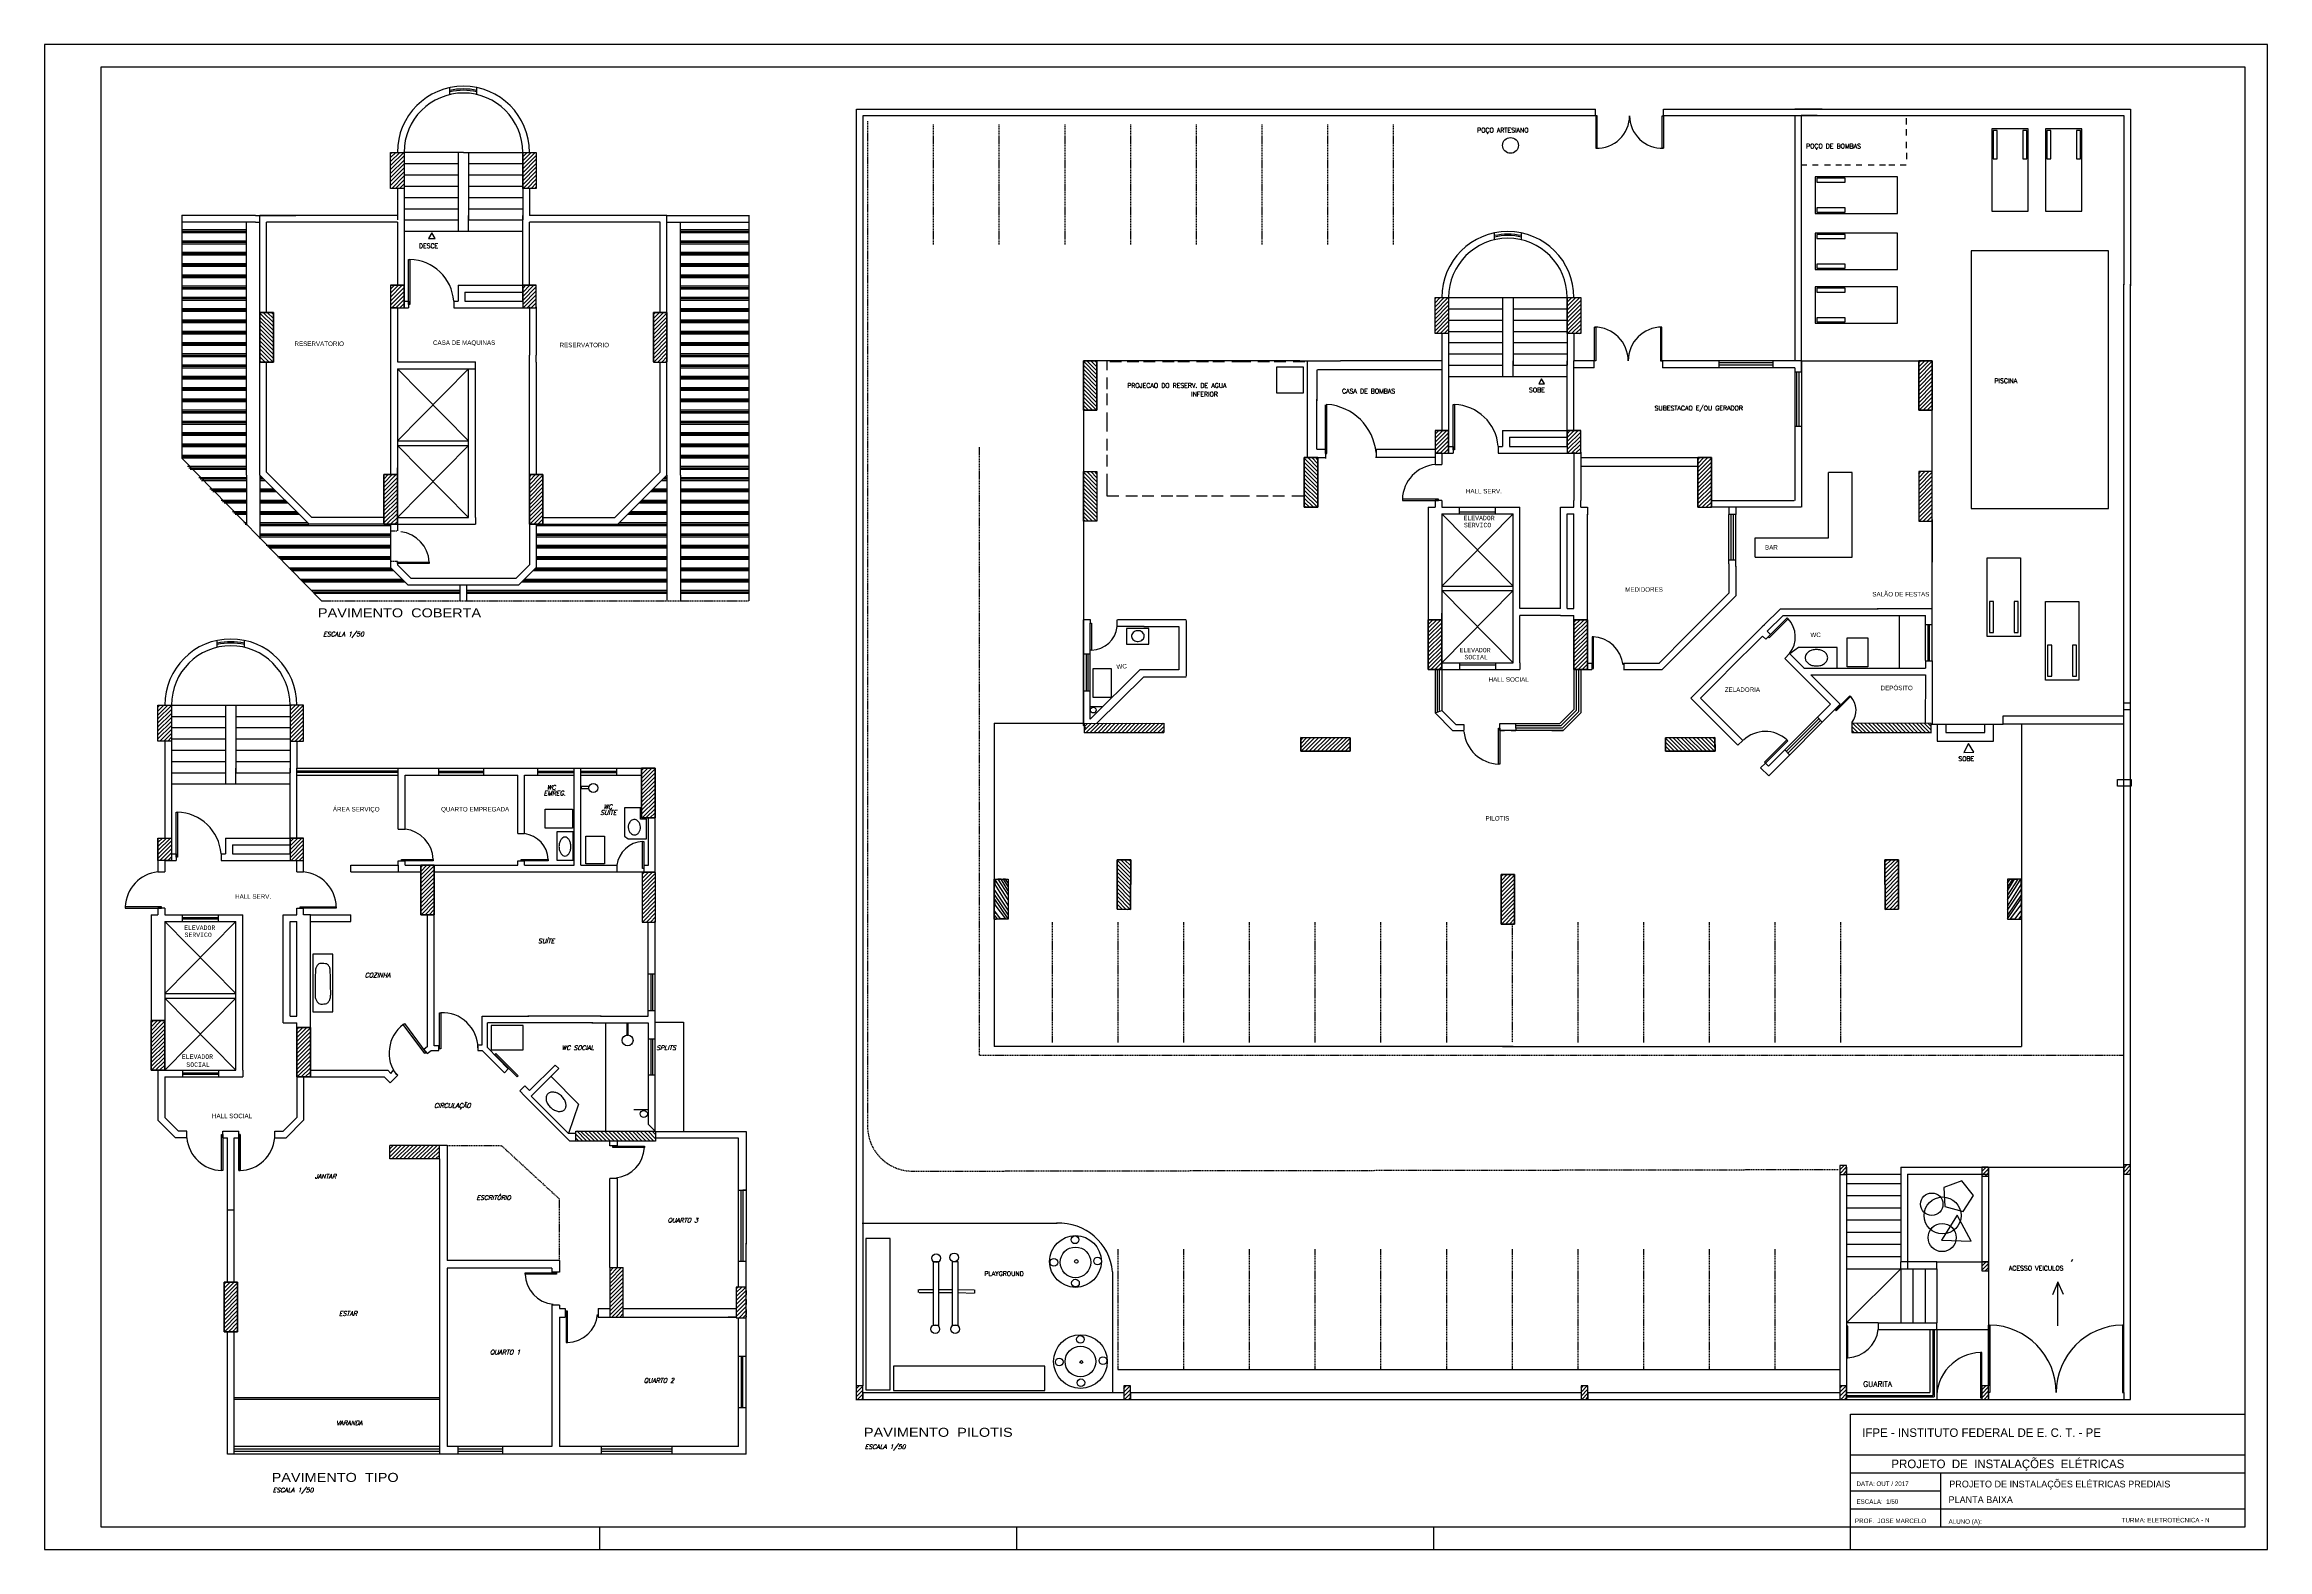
# Model space of a CAD drawing. Extents: x -175055 to -48386, y 10342 to 134050.
# Drawn here: x -175055 to -125734, y 12873 to 46260 of the extents above; entities that cross this region are included whole.
import ezdxf

# ---------------------------------------------------------------- set-up
doc = ezdxf.new("R2010")
doc.units = 0
doc.header["$LTSCALE"] = 50
doc.header["$MEASUREMENT"] = 0
doc.linetypes.add('DASHED2', pattern=[0.375, 0.25, -0.125])
doc.linetypes.add('HIDDENX2', pattern=[0.75, 0.5, -0.25])
doc.layers.get('0').update_dxf_attribs({"linetype": 'CONTINUOUS'})
doc.styles.add('ITALICC', font='italicc', dxfattribs={"height": 4})
doc.styles.add('MONOTXT', font='monotxt', dxfattribs={"height": 158.003165})
doc.styles.add('ROMANS', font='romans', dxfattribs={"height": 12})
doc.styles.add('TECHNIC', font='te______.pfb', dxfattribs={"width": 1.2, "height": 30})

# ---------------------------------------------------------------- blocks, each defined once
blk = doc.blocks.new('*X13')
at = {"color": 0}
for p, q in [((-1323.9, -519.6), (-1314.3, -510)), ((-1323.9, -510.7), (-1323.2, -510)), ((-1323.9, -528.4), (-1308.9, -513.4)), ((-1316.7, -530), (-1308.9, -522.2))]:
    blk.add_line(p, q, dxfattribs=at)
blk = doc.blocks.new('*X14')
at = {"color": 0}
for p, q in [((-1008.9, -301.8), (-1002.1, -295)), ((-1008.9, -310.6), (-993.9, -295.6)), ((-1004.4, -315), (-993.9, -304.5)), ((-995.6, -315), (-993.9, -313.3))]:
    blk.add_line(p, q, dxfattribs=at)
blk = doc.blocks.new('*X12')
at = {"color": 0}
for p, q in [((-1323.9, -793.6), (-1315.3, -785)), ((-1323.9, -802.4), (-1308.9, -787.4)), ((-1323.9, -811.2), (-1308.9, -796.2)), ((-1318.8, -815), (-1308.9, -805.1)), ((-1310, -815), (-1308.9, -813.9))]:
    blk.add_line(p, q, dxfattribs=at)
blk = doc.blocks.new('*X11')
at = {"color": 0}
for p, q in [((-1638.9, -799.2), (-1624.7, -785)), ((-1638.9, -790.4), (-1633.5, -785)), ((-1638.9, -808), (-1623.9, -793)), ((-1637, -815), (-1623.9, -801.9)), ((-1628.2, -815), (-1623.9, -810.7))]:
    blk.add_line(p, q, dxfattribs=at)
blk = doc.blocks.new('*X10')
at = {"color": 0}
for p, q in [((-2213, -798.7), (-2199.2, -785)), ((-2213, -789.9), (-2208.1, -785)), ((-2213, -807.6), (-2198, -792.6)), ((-2211.5, -815), (-2198, -801.4)), ((-2202.7, -815), (-2198, -810.3))]:
    blk.add_line(p, q, dxfattribs=at)
blk = doc.blocks.new('*X9')
at = {"color": 0}
for p, q in [((-2903, -799.3), (-2888.6, -785)), ((-2903, -790.5), (-2897.5, -785)), ((-2903, -808.1), (-2888, -793.1)), ((-2901, -815), (-2888, -802)), ((-2892.1, -815), (-2888, -810.8))]:
    blk.add_line(p, q, dxfattribs=at)
blk = doc.blocks.new('*X8')
at = {"color": 0}
for p, q in [((-3496.4, -791.7), (-3489.7, -785)), ((-3496.4, -800.6), (-3481.4, -785.6)), ((-3496.4, -809.4), (-3481.4, -794.4)), ((-3493.2, -815), (-3481.4, -803.2)), ((-3484.3, -815), (-3481.4, -812.1))]:
    blk.add_line(p, q, dxfattribs=at)
blk = doc.blocks.new('*X7')
at = {"color": 0}
for p, q in [((-1509.9, 1239), (-1483.9, 1265)), ((-1509.9, 1247.9), (-1492.7, 1265)), ((-1509.9, 1256.7), (-1501.6, 1265)), ((-1509.9, 1230.2), (-1479.9, 1260.2)), ((-1509.9, 1221.3), (-1479.9, 1251.3)), ((-1507.4, 1215), (-1479.9, 1242.5)), ((-1498.5, 1215), (-1479.9, 1233.7)), ((-1216.7, 1258.1), (-1209.9, 1265)), ((-1216.7, 1249.3), (-1201, 1265)), ((-1216.7, 1240.4), (-1192.2, 1265)), ((-1216.7, 1231.6), (-1186.7, 1261.6)), ((-1216.7, 1222.8), (-1186.7, 1252.8)), ((-1215.7, 1215), (-1186.7, 1243.9)), ((-1206.8, 1215), (-1186.7, 1235.1)), ((-1489.7, 1215), (-1479.9, 1224.8)), ((-1480.8, 1215), (-1479.9, 1216)), ((-1198, 1215), (-1186.7, 1226.3)), ((-1189.2, 1215), (-1186.7, 1217.4))]:
    blk.add_line(p, q, dxfattribs=at)
blk = doc.blocks.new('*X6')
at = {"color": 0}
for p, q in [((-1509.9, 1530.7), (-1480.6, 1560)), ((-1509.9, 1539.5), (-1489.4, 1560)), ((-1509.9, 1548.4), (-1498.2, 1560)), ((-1509.9, 1557.2), (-1507.1, 1560)), ((-1509.9, 1521.9), (-1479.9, 1551.9)), ((-1509.9, 1513), (-1479.9, 1543)), ((-1509.9, 1504.2), (-1479.9, 1534.2)), ((-1216.7, 1558.6), (-1215.4, 1560)), ((-1216.7, 1549.8), (-1206.6, 1560)), ((-1216.7, 1541), (-1197.7, 1560)), ((-1216.7, 1532.1), (-1188.9, 1560)), ((-1216.7, 1523.3), (-1186.7, 1553.3)), ((-1216.7, 1514.5), (-1186.7, 1544.5)), ((-1216.7, 1505.6), (-1186.7, 1535.6)), ((-1509.9, 1495.3), (-1479.9, 1525.3)), ((-1509.9, 1486.5), (-1479.9, 1516.5)), ((-1507.5, 1480), (-1479.9, 1507.7)), ((-1498.7, 1480), (-1479.9, 1498.8)), ((-1489.8, 1480), (-1479.9, 1490)), ((-1481, 1480), (-1479.9, 1481.2)), ((-1216.7, 1496.8), (-1186.7, 1526.8)), ((-1216.7, 1487.9), (-1186.7, 1517.9)), ((-1215.8, 1480), (-1186.7, 1509.1)), ((-1207, 1480), (-1186.7, 1500.3)), ((-1198.2, 1480), (-1186.7, 1491.4)), ((-1189.3, 1480), (-1186.7, 1482.6))]:
    blk.add_line(p, q, dxfattribs=at)
blk = doc.blocks.new('*X3')
at = {"color": 0}
for p, q in [((-1524.9, 817.4), (-1497.3, 845)), ((-1524.9, 826.3), (-1506.1, 845)), ((-1524.9, 835.1), (-1515, 845)), ((-1524.9, 843.9), (-1523.8, 845)), ((-1524.9, 808.6), (-1494.9, 838.6)), ((-1524.9, 799.8), (-1494.9, 829.8)), ((-1524.9, 790.9), (-1494.9, 820.9)), ((-1524.9, 782.1), (-1494.9, 812.1)), ((-1524.9, 773.2), (-1494.9, 803.2)), ((-1524.9, 764.4), (-1494.9, 794.4)), ((-1524.9, 755.6), (-1494.9, 785.6)), ((-1524.9, 746.7), (-1494.9, 776.7)), ((-1524.9, 737.9), (-1494.9, 767.9)), ((-1518.9, 735), (-1494.9, 759)), ((-1510.1, 735), (-1494.9, 750.2)), ((-1501.2, 735), (-1494.9, 741.4))]:
    blk.add_line(p, q, dxfattribs=at)
blk = doc.blocks.new('*X1')
at = {"color": 0}
for p, q in [((425, 1600.6), (447.4, 1623)), ((425, 1609.4), (438.6, 1623)), ((425, 1618.3), (429.7, 1623)), ((425, 1591.7), (455, 1621.7)), ((425, 1582.9), (455, 1612.9)), ((425, 1574.1), (455, 1604.1)), ((425, 1565.2), (455, 1595.2)), ((425, 1556.4), (455, 1586.4)), ((425, 1547.6), (455, 1577.6)), ((425, 1538.7), (455, 1568.7)), ((425, 1529.9), (455, 1559.9)), ((425, 1521), (455, 1551)), ((425.8, 1513), (455, 1542.2)), ((434.6, 1513), (455, 1533.4)), ((443.5, 1513), (455, 1524.5)), ((452.3, 1513), (455, 1515.7))]:
    blk.add_line(p, q, dxfattribs=at)
blk = doc.blocks.new('*X2')
at = {"color": 0}
for p, q in [((812.5, 716.2), (812.5, 723.5)), ((818.7, 709.9), (818.7, 729.7)), ((825, 703.7), (825, 733.7)), ((831.2, 697.4), (831.2, 727.4)), ((837.5, 691.2), (837.5, 721.2)), ((843.7, 684.9), (843.7, 714.9)), ((850, 678.7), (850, 708.7)), ((856.2, 672.4), (856.2, 702.4)), ((862.5, 666.2), (862.5, 696.2)), ((868.7, 659.9), (868.7, 689.9)), ((875, 653.7), (875, 683.7)), ((881.2, 647.4), (881.2, 677.4)), ((887.5, 641.2), (887.5, 671.2)), ((893.7, 634.9), (893.7, 664.9)), ((900, 628.7), (900, 658.7)), ((906.2, 622.4), (906.2, 652.4)), ((912.5, 616.2), (912.5, 646.2)), ((918.7, 609.9), (918.7, 639.9)), ((925, 603.7), (925, 633.7)), ((931.2, 597.4), (931.2, 627.4)), ((937.5, 599.3), (937.5, 621.2)), ((943.7, 605.5), (943.7, 614.9))]:
    blk.add_line(p, q, dxfattribs=at)
blk = doc.blocks.new('*X23')
at = {"color": 0}
for p, q in [((-159.1, 1237.5), (-131.5, 1265)), ((-159.1, 1246.3), (-140.4, 1265)), ((-159.1, 1255.2), (-149.2, 1265)), ((-159.1, 1264), (-158.1, 1265)), ((-159.1, 1228.6), (-129.1, 1258.6)), ((-159.1, 1219.8), (-129.1, 1249.8)), ((-155, 1215), (-129.1, 1241)), ((134.1, 1256.6), (142.5, 1265)), ((134.1, 1247.7), (151.3, 1265)), ((134.1, 1238.9), (160.1, 1265)), ((134.1, 1230.1), (164.1, 1260.1)), ((134.1, 1221.2), (164.1, 1251.2)), ((136.7, 1215), (164.1, 1242.4)), ((145.5, 1215), (164.1, 1233.6)), ((-146.2, 1215), (-129.1, 1232.1)), ((-137.3, 1215), (-129.1, 1223.3)), ((154.3, 1215), (164.1, 1224.7)), ((163.2, 1215), (164.1, 1215.9))]:
    blk.add_line(p, q, dxfattribs=at)
blk = doc.blocks.new('*X22')
at = {"color": 0}
for p, q in [((-159.1, 1538), (-137.1, 1560)), ((-159.1, 1546.8), (-145.9, 1560)), ((-159.1, 1555.7), (-154.7, 1560)), ((-159.1, 1529.2), (-129.1, 1559.2)), ((-159.1, 1520.3), (-129.1, 1550.3)), ((-159.1, 1511.5), (-129.1, 1541.5)), ((-159.1, 1502.6), (-129.1, 1532.6)), ((134.1, 1557.1), (136.9, 1560)), ((134.1, 1548.3), (145.8, 1560)), ((134.1, 1539.4), (154.6, 1560)), ((134.1, 1530.6), (163.5, 1560)), ((134.1, 1521.8), (164.1, 1551.8)), ((134.1, 1512.9), (164.1, 1542.9)), ((134.1, 1504.1), (164.1, 1534.1)), ((-159.1, 1493.8), (-129.1, 1523.8)), ((-159.1, 1485), (-129.1, 1515)), ((-155.2, 1480), (-129.1, 1506.1)), ((-146.3, 1480), (-129.1, 1497.3)), ((-137.5, 1480), (-129.1, 1488.5)), ((134.1, 1495.2), (164.1, 1525.2)), ((134.1, 1486.4), (164.1, 1516.4)), ((136.5, 1480), (164.1, 1507.6)), ((145.3, 1480), (164.1, 1498.7)), ((154.2, 1480), (164.1, 1489.9)), ((163, 1480), (164.1, 1481))]:
    blk.add_line(p, q, dxfattribs=at)
blk = doc.blocks.new('*X20')
at = {"color": 0}
for p, q in [((425, 1600.6), (447.4, 1623)), ((425, 1609.4), (438.6, 1623)), ((425, 1618.3), (429.7, 1623)), ((425, 1591.7), (455, 1621.7)), ((425, 1582.9), (455, 1612.9)), ((425, 1574.1), (455, 1604.1)), ((425, 1565.2), (455, 1595.2)), ((425, 1556.4), (455, 1586.4)), ((425, 1547.6), (455, 1577.6)), ((425, 1538.7), (455, 1568.7)), ((425, 1529.9), (455, 1559.9)), ((425, 1521), (455, 1551)), ((425.8, 1513), (455, 1542.2)), ((434.6, 1513), (455, 1533.4)), ((443.5, 1513), (455, 1524.5)), ((452.3, 1513), (455, 1515.7))]:
    blk.add_line(p, q, dxfattribs=at)
blk = doc.blocks.new('*X29')
at = {"color": 0}
for p, q in [((-2519, -592.2), (-2497.9, -571)), ((-2519, -583.3), (-2506.7, -571)), ((-2519, -574.5), (-2515.5, -571)), ((-2519, -601), (-2497, -579)), ((-2519, -609.8), (-2497, -587.8)), ((-2519, -618.7), (-2497, -596.7)), ((-2519, -627.5), (-2497, -605.5)), ((-2519, -636.4), (-2497, -614.4)), ((-2512.8, -639), (-2497, -623.2)), ((-2504, -639), (-2497, -632))]:
    blk.add_line(p, q, dxfattribs=at)
blk = doc.blocks.new('*X26')
at = {"color": 0}
for p, q in [((425, 1600.6), (447.4, 1623)), ((425, 1609.4), (438.6, 1623)), ((425, 1618.3), (429.7, 1623)), ((425, 1591.7), (455, 1621.7)), ((425, 1582.9), (455, 1612.9)), ((425, 1574.1), (455, 1604.1)), ((425, 1565.2), (455, 1595.2)), ((425, 1556.4), (455, 1586.4)), ((425, 1547.6), (455, 1577.6)), ((425, 1538.7), (455, 1568.7)), ((425, 1529.9), (455, 1559.9)), ((425, 1521), (455, 1551)), ((425.8, 1513), (455, 1542.2)), ((434.6, 1513), (455, 1533.4)), ((443.5, 1513), (455, 1524.5)), ((452.3, 1513), (455, 1515.7))]:
    blk.add_line(p, q, dxfattribs=at)
blk = doc.blocks.new('*X27')
at = {"color": 0}
for p, q in [((812.5, 716.2), (812.5, 723.5)), ((818.7, 709.9), (818.7, 729.7)), ((825, 703.7), (825, 733.7)), ((831.2, 697.4), (831.2, 727.4)), ((837.5, 691.2), (837.5, 721.2)), ((843.7, 684.9), (843.7, 714.9)), ((850, 678.7), (850, 708.7)), ((856.2, 672.4), (856.2, 702.4)), ((862.5, 666.2), (862.5, 696.2)), ((868.7, 659.9), (868.7, 689.9)), ((875, 653.7), (875, 683.7)), ((881.2, 647.4), (881.2, 677.4)), ((887.5, 641.2), (887.5, 671.2)), ((893.7, 634.9), (893.7, 664.9)), ((900, 628.7), (900, 658.7)), ((906.2, 622.4), (906.2, 652.4)), ((912.5, 616.2), (912.5, 646.2)), ((918.7, 609.9), (918.7, 639.9)), ((925, 603.7), (925, 633.7)), ((931.2, 597.4), (931.2, 627.4)), ((937.5, 599.3), (937.5, 621.2)), ((943.7, 605.5), (943.7, 614.9))]:
    blk.add_line(p, q, dxfattribs=at)
blk = doc.blocks.new('*X28')
at = {"color": 0}
for p, q in [((-3287.6, -282.4), (-3262.2, -257)), ((-3287.6, -273.5), (-3271.1, -257)), ((-3287.6, -264.7), (-3279.9, -257)), ((-3283.4, -287), (-3253.4, -257)), ((-3274.6, -287), (-3244.6, -257)), ((-3265.7, -287), (-3235.7, -257)), ((-3256.9, -287), (-3226.9, -257)), ((-3248, -287), (-3218, -257)), ((-3239.2, -287), (-3209.2, -257)), ((-3230.4, -287), (-3200.4, -257)), ((-3221.5, -287), (-3191.5, -257)), ((-3212.7, -287), (-3182.7, -257)), ((-3203.8, -287), (-3177.6, -260.8)), ((-3195, -287), (-3177.6, -269.6)), ((-3186.2, -287), (-3177.6, -278.4))]:
    blk.add_line(p, q, dxfattribs=at)
blk = doc.blocks.new('*X24')
at = {"color": 0}
for p, q in [((-1509.9, 1530.7), (-1480.6, 1560)), ((-1509.9, 1539.5), (-1489.4, 1560)), ((-1509.9, 1548.4), (-1498.2, 1560)), ((-1509.9, 1557.2), (-1507.1, 1560)), ((-1509.9, 1521.9), (-1479.9, 1551.9)), ((-1509.9, 1513), (-1479.9, 1543)), ((-1509.9, 1504.2), (-1479.9, 1534.2)), ((-1216.7, 1558.6), (-1215.4, 1560)), ((-1216.7, 1549.8), (-1206.6, 1560)), ((-1216.7, 1541), (-1197.7, 1560)), ((-1216.7, 1532.1), (-1188.9, 1560)), ((-1216.7, 1523.3), (-1186.7, 1553.3)), ((-1216.7, 1514.5), (-1186.7, 1544.5)), ((-1216.7, 1505.6), (-1186.7, 1535.6)), ((-1509.9, 1495.3), (-1479.9, 1525.3)), ((-1509.9, 1486.5), (-1479.9, 1516.5)), ((-1507.5, 1480), (-1479.9, 1507.7)), ((-1498.7, 1480), (-1479.9, 1498.8)), ((-1489.8, 1480), (-1479.9, 1490)), ((-1481, 1480), (-1479.9, 1481.2)), ((-1216.7, 1496.8), (-1186.7, 1526.8)), ((-1216.7, 1487.9), (-1186.7, 1517.9)), ((-1215.8, 1480), (-1186.7, 1509.1)), ((-1207, 1480), (-1186.7, 1500.3)), ((-1198.2, 1480), (-1186.7, 1491.4)), ((-1189.3, 1480), (-1186.7, 1482.6))]:
    blk.add_line(p, q, dxfattribs=at)
blk = doc.blocks.new('*X25')
at = {"color": 0}
for p, q in [((-1509.9, 1239), (-1483.9, 1265)), ((-1509.9, 1247.9), (-1492.7, 1265)), ((-1509.9, 1256.7), (-1501.6, 1265)), ((-1509.9, 1230.2), (-1479.9, 1260.2)), ((-1509.9, 1221.3), (-1479.9, 1251.3)), ((-1507.4, 1215), (-1479.9, 1242.5)), ((-1498.5, 1215), (-1479.9, 1233.7)), ((-1216.7, 1258.1), (-1209.9, 1265)), ((-1216.7, 1249.3), (-1201, 1265)), ((-1216.7, 1240.4), (-1192.2, 1265)), ((-1216.7, 1231.6), (-1186.7, 1261.6)), ((-1216.7, 1222.8), (-1186.7, 1252.8)), ((-1215.7, 1215), (-1186.7, 1243.9)), ((-1206.8, 1215), (-1186.7, 1235.1)), ((-1489.7, 1215), (-1479.9, 1224.8)), ((-1480.8, 1215), (-1479.9, 1216)), ((-1198, 1215), (-1186.7, 1226.3)), ((-1189.2, 1215), (-1186.7, 1217.4))]:
    blk.add_line(p, q, dxfattribs=at)
blk = doc.blocks.new('*X21')
at = {"color": 0}
for p, q in [((-1524.9, 817.4), (-1497.3, 845)), ((-1524.9, 826.3), (-1506.1, 845)), ((-1524.9, 835.1), (-1515, 845)), ((-1524.9, 843.9), (-1523.8, 845)), ((-1524.9, 808.6), (-1494.9, 838.6)), ((-1524.9, 799.8), (-1494.9, 829.8)), ((-1524.9, 790.9), (-1494.9, 820.9)), ((-1524.9, 782.1), (-1494.9, 812.1)), ((-1524.9, 773.2), (-1494.9, 803.2)), ((-1524.9, 764.4), (-1494.9, 794.4)), ((-1524.9, 755.6), (-1494.9, 785.6)), ((-1524.9, 746.7), (-1494.9, 776.7)), ((-1524.9, 737.9), (-1494.9, 767.9)), ((-1518.9, 735), (-1494.9, 759)), ((-1510.1, 735), (-1494.9, 750.2)), ((-1501.2, 735), (-1494.9, 741.4))]:
    blk.add_line(p, q, dxfattribs=at)

msp = doc.modelspace()

# ---------------------------------------------------------------- hatches: boundary and pattern name
at = {"linetype": 'Continuous'}
h = msp.add_hatch(dxfattribs=at)
h.set_pattern_fill('ANSI31', color=5, scale=500, style=0)
h.set_pattern_definition([(45, (-134490.56, 22936.23), (-44.19417, 44.19417), [])])
h.paths.add_polyline_path([(-162514, 18026), (-162214, 18026), (-162214, 19126), (-162514, 19126)])

# ---------------------------------------------------------------- linework, layer by layer
at = {"color": 0}
for p, q in [((-175055, 46260), (-175055, 12873)), ((-125734, 46260), (-175055, 46260)), ((-125734, 12873), (-125734, 46260)), ((-162734, 12873), (-162734, 13373)), ((-153484, 12873), (-153484, 13373)), ((-144234, 12873), (-144234, 13373)), ((-175055, 12873), (-125734, 12873))]:
    msp.add_line(p, q, dxfattribs=at)
at = {"color": 6}
for p, q in [((-173805, 45760), (-173805, 13373)), ((-126234, 45760), (-173805, 45760)), ((-126234, 13373), (-126234, 45760)), ((-134984, 12873), (-134984, 15873)), ((-134984, 15873), (-126234, 15873)), ((-173805, 13373), (-126234, 13373))]:
    msp.add_line(p, q, dxfattribs=at)
at = {"color": 5}
for p, q in [((-166060, 45147), (-166060, 45301)), ((-165460, 45147), (-165460, 45301)), ((-157043, 16501), (-157043, 44823)), ((-157043, 44823), (-140646, 44823)), ((-156893, 44683), (-140646, 44683)), ((-156893, 16501), (-156893, 44683)), ((-140646, 44683), (-140646, 44823)), ((-139136, 44823), (-128773, 44823)), ((-139136, 44683), (-139136, 44823)), ((-139136, 44683), (-128923, 44683)), ((-135613, 44823), (-136223, 44823)), ((-136223, 44683), (-136223, 42215)), ((-136083, 44683), (-136083, 42085)), ((-135723, 44683), (-136083, 44683)), ((-133753, 44623), (-133753, 44483)), ((-128923, 44683), (-128923, 40925)), ((-128773, 44823), (-128773, 40905)), ((-133753, 44383), (-133753, 44243)), ((-133753, 44103), (-133753, 43963)), ((-165760, 43867), (-167093, 43867)), ((-167076, 43867), (-167076, 42367)), ((-167076, 43617), (-165876, 43617)), ((-165876, 43867), (-165876, 42367)), ((-165645, 43867), (-165645, 43617)), ((-165645, 43617), (-165645, 42367)), ((-164445, 43867), (-164445, 43617)), ((-164445, 43617), (-164445, 42367)), ((-136083, 43593), (-135953, 43593)), ((-135833, 43593), (-135703, 43593)), ((-135563, 43593), (-135433, 43593)), ((-135313, 43593), (-135183, 43593)), ((-135113, 43593), (-134983, 43593)), ((-134863, 43593), (-134733, 43593)), ((-134593, 43593), (-134463, 43593)), ((-134343, 43593), (-134213, 43593)), ((-134133, 43593), (-134003, 43593)), ((-133883, 43593), (-133753, 43593)), ((-133743, 43853), (-133743, 43713)), ((-167226, 43067), (-167226, 42367)), ((-167076, 43367), (-165876, 43367)), ((-167076, 43117), (-165876, 43117)), ((-164295, 43067), (-164295, 42465)), ((-170376, 42465), (-172011, 42465)), ((-172008, 42472), (-172008, 37082)), ((-170376, 42465), (-169476, 42465)), ((-167226, 42465), (-170276, 42465)), ((-170276, 36708), (-170276, 42465)), ((-167076, 42867), (-165876, 42867)), ((-167076, 42617), (-165876, 42617)), ((-167076, 42465), (-167076, 40567)), ((-165876, 42465), (-165876, 42117)), ((-165645, 42117), (-165645, 42465)), ((-164445, 40567), (-164445, 42465)), ((-161245, 42465), (-164295, 42465)), ((-161245, 42465), (-159435, 42465)), ((-161245, 39065), (-161245, 42465)), ((-159428, 42472), (-159428, 33919)), ((-170376, 42315), (-172011, 42315)), ((-172011, 42152), (-170576, 42152)), ((-172011, 42121), (-170576, 42121)), ((-172011, 42090), (-170576, 42090)), ((-170576, 36708), (-170576, 42315)), ((-170376, 42315), (-170276, 42315)), ((-170376, 42315), (-170376, 42315)), ((-170126, 40315), (-170126, 42315)), ((-167226, 42315), (-170126, 42315)), ((-167226, 42315), (-167226, 40917)), ((-167076, 42367), (-165876, 42367)), ((-167076, 42117), (-164445, 42117)), ((-164295, 40917), (-164295, 42315)), ((-161395, 42315), (-164295, 42315)), ((-161395, 40315), (-161395, 42315)), ((-161245, 42315), (-159435, 42315)), ((-160945, 39065), (-160945, 42315)), ((-160945, 42152), (-159435, 42152)), ((-160945, 42121), (-159435, 42121)), ((-160945, 42090), (-159435, 42090)), ((-142888, 41926), (-142888, 42080)), ((-142288, 41926), (-142288, 42080)), ((-136223, 42385), (-136223, 39245)), ((-136083, 42235), (-136083, 39244)), ((-172011, 41902), (-170576, 41902)), ((-172011, 41871), (-170576, 41871)), ((-172011, 41840), (-170576, 41840)), ((-172011, 41652), (-170576, 41652)), ((-172011, 41621), (-170576, 41621)), ((-172011, 41590), (-170576, 41590)), ((-160945, 41902), (-159435, 41902)), ((-160945, 41871), (-159435, 41871)), ((-160945, 41840), (-159435, 41840)), ((-160945, 41652), (-159435, 41652)), ((-160945, 41621), (-159435, 41621)), ((-160945, 41590), (-159435, 41590)), ((-172011, 41402), (-170576, 41402)), ((-172011, 41371), (-170576, 41371)), ((-172011, 41340), (-170576, 41340)), ((-172011, 41152), (-170576, 41152)), ((-172011, 41121), (-170576, 41121)), ((-172011, 41090), (-170576, 41090)), ((-160945, 41402), (-159435, 41402)), ((-160945, 41371), (-159435, 41371)), ((-160945, 41340), (-159435, 41340)), ((-160945, 41152), (-159435, 41152)), ((-160945, 41121), (-159435, 41121)), ((-160945, 41090), (-159435, 41090)), ((-128923, 36475), (-128923, 40945)), ((-128773, 36515), (-128773, 40945)), ((-172011, 40902), (-170576, 40902)), ((-172011, 40871), (-170576, 40871)), ((-172011, 40840), (-170576, 40840)), ((-172011, 40652), (-170576, 40652)), ((-172011, 40621), (-170576, 40621)), ((-172011, 40590), (-170576, 40590)), ((-167376, 40917), (-167076, 40917)), ((-167376, 40917), (-167376, 39217)), ((-167076, 40567), (-166976, 40567)), ((-167076, 40567), (-167076, 40417)), ((-166976, 40567), (-166976, 40417)), ((-165976, 40567), (-165876, 40567)), ((-165976, 40567), (-165976, 40417)), ((-165876, 40917), (-165876, 40567)), ((-165876, 40917), (-164145, 40917)), ((-165726, 40767), (-165726, 40567)), ((-165726, 40767), (-164445, 40767)), ((-165726, 40567), (-164445, 40567)), ((-165726, 40567), (-164445, 40567)), ((-164445, 40567), (-164445, 40417)), ((-160945, 40902), (-159435, 40902)), ((-160945, 40871), (-159435, 40871)), ((-160945, 40840), (-159435, 40840)), ((-160945, 40652), (-159435, 40652)), ((-160945, 40621), (-159435, 40621)), ((-160945, 40590), (-159435, 40590)), ((-143904, 40645), (-143904, 39145)), ((-142704, 40645), (-142704, 39145)), ((-142588, 40645), (-141279, 40645)), ((-142473, 40645), (-142473, 40395)), ((-141273, 40645), (-141273, 40395)), ((-172011, 40402), (-170576, 40402)), ((-172011, 40371), (-170576, 40371)), ((-172011, 40340), (-170576, 40340)), ((-172011, 40152), (-170576, 40152)), ((-172011, 40121), (-170576, 40121)), ((-172011, 40090), (-170576, 40090)), ((-170276, 40315), (-169976, 40315)), ((-170276, 40315), (-169976, 40315)), ((-170276, 40165), (-170276, 40315)), ((-170276, 39215), (-170276, 40315)), ((-170276, 39215), (-170276, 40315)), ((-169976, 40315), (-169976, 39215)), ((-169976, 40315), (-169976, 39215)), ((-167226, 40417), (-167376, 40417)), ((-167226, 40417), (-167226, 40165)), ((-167226, 40417), (-167226, 39217)), ((-167226, 40417), (-166976, 40417)), ((-165976, 40417), (-164295, 40417)), ((-164295, 40441), (-164295, 39365)), ((-164295, 40417), (-164145, 40417)), ((-164145, 40441), (-164145, 39365)), ((-161245, 40315), (-161545, 40315)), ((-161245, 40315), (-161545, 40315)), ((-161545, 40315), (-161245, 40315)), ((-161545, 40315), (-161545, 39215)), ((-161545, 40315), (-161545, 39217)), ((-161545, 39217), (-161545, 40315)), ((-161245, 40165), (-161245, 40315)), ((-161245, 39215), (-161245, 40315)), ((-161245, 39215), (-161245, 40315)), ((-161245, 40315), (-161245, 39217)), ((-161245, 39215), (-161245, 40165)), ((-160945, 40402), (-159435, 40402)), ((-160945, 40371), (-159435, 40371)), ((-160945, 40340), (-159435, 40340)), ((-160945, 40152), (-159435, 40152)), ((-160945, 40121), (-159435, 40121)), ((-160945, 40090), (-159435, 40090)), ((-142473, 40395), (-142473, 39145)), ((-142473, 40395), (-141273, 40395)), ((-142473, 40145), (-141273, 40145)), ((-141273, 40395), (-141273, 39145)), ((-172011, 39902), (-170576, 39902)), ((-172011, 39871), (-170576, 39871)), ((-172011, 39840), (-170576, 39840)), ((-172011, 39652), (-170576, 39652)), ((-172011, 39621), (-170576, 39621)), ((-172011, 39590), (-170576, 39590)), ((-160945, 39902), (-159435, 39902)), ((-160945, 39871), (-159435, 39871)), ((-160945, 39840), (-159435, 39840)), ((-160945, 39652), (-159435, 39652)), ((-160945, 39621), (-159435, 39621)), ((-160945, 39590), (-159435, 39590)), ((-144054, 39845), (-144054, 39145)), ((-142473, 39895), (-141273, 39895)), ((-142473, 39645), (-141273, 39645)), ((-141123, 39845), (-141123, 39244)), ((-172011, 39402), (-170576, 39402)), ((-172011, 39371), (-170576, 39371)), ((-172011, 39340), (-170576, 39340)), ((-172011, 39152), (-170576, 39152)), ((-172011, 39121), (-170576, 39121)), ((-172011, 39090), (-170576, 39090)), ((-169976, 39215), (-170276, 39215)), ((-169976, 39215), (-170276, 39215)), ((-170126, 36770), (-170126, 39215)), ((-170126, 36770), (-170126, 39215)), ((-167376, 39217), (-167376, 36717)), ((-167226, 39365), (-167226, 39365)), ((-167226, 39217), (-165495, 39217)), ((-167226, 39067), (-165645, 39067)), ((-167226, 39067), (-165645, 37467)), ((-167226, 37467), (-165645, 39067)), ((-167226, 39067), (-167226, 35767)), ((-165645, 39067), (-165495, 39067)), ((-165645, 35767), (-165645, 39067)), ((-165495, 35767), (-165495, 39217)), ((-164295, 39217), (-164295, 39365)), ((-164295, 36717), (-164295, 39217)), ((-164295, 36967), (-164295, 39067)), ((-164145, 39215), (-164145, 39365)), ((-164145, 39215), (-164145, 36717)), ((-161545, 39215), (-161245, 39215)), ((-161395, 39215), (-161395, 39217)), ((-161395, 39065), (-161395, 39215)), ((-161395, 36770), (-161395, 39065)), ((-161245, 36708), (-161245, 39065)), ((-160945, 39402), (-159435, 39402)), ((-160945, 39371), (-159435, 39371)), ((-160945, 39340), (-159435, 39340)), ((-160945, 39152), (-159435, 39152)), ((-160945, 39121), (-159435, 39121)), ((-160945, 39090), (-159435, 39090)), ((-160945, 36708), (-160945, 39065)), ((-150354, 39244), (-152004, 39244)), ((-152004, 39244), (-151704, 39244)), ((-152004, 39244), (-151704, 39244)), ((-151704, 39244), (-152004, 39244)), ((-152004, 39244), (-151704, 39244)), ((-152004, 38144), (-152004, 39244)), ((-152004, 38144), (-152004, 39244)), ((-152004, 39244), (-152004, 38144)), ((-152004, 38144), (-152004, 39244)), ((-151704, 39244), (-151704, 38144)), ((-151704, 39244), (-151704, 38144)), ((-151704, 38144), (-151704, 39244)), ((-151704, 39244), (-151704, 38144)), ((-151483, 39226), (-151483, 39035)), ((-151417, 39225), (-151157, 39225)), ((-151033, 39225), (-150773, 39225)), ((-150673, 39225), (-150413, 39225)), ((-150204, 39244), (-150354, 39244)), ((-150253, 39225), (-149993, 39225)), ((-149404, 39244), (-150204, 39244)), ((-149913, 39225), (-149653, 39225)), ((-149493, 39225), (-149233, 39225)), ((-148204, 39244), (-149404, 39244)), ((-149133, 39225), (-148873, 39225)), ((-148713, 39225), (-148453, 39225)), ((-148553, 39225), (-148293, 39225)), ((-147204, 39244), (-148204, 39244)), ((-148133, 39225), (-147873, 39225)), ((-147773, 39225), (-147513, 39225)), ((-147353, 39225), (-147093, 39225)), ((-147204, 39244), (-146304, 39244)), ((-147043, 39245), (-147043, 37095)), ((-146823, 39045), (-146823, 38355)), ((-144043, 39045), (-146813, 39045)), ((-144054, 39244), (-146304, 39244)), ((-144054, 39244), (-144054, 37695)), ((-143904, 39244), (-143904, 37345)), ((-142704, 39244), (-142704, 38895)), ((-142473, 39395), (-141273, 39395)), ((-142473, 38895), (-142473, 39244)), ((-142473, 39145), (-141273, 39145)), ((-141273, 37345), (-141273, 39244)), ((-141123, 37695), (-141123, 39244)), ((-140639, 39244), (-141123, 39244)), ((-140674, 39085), (-141123, 39085)), ((-140674, 39085), (-140674, 39244)), ((-139919, 39244), (-139919, 39244)), ((-136073, 39244), (-139199, 39244)), ((-139161, 39244), (-139161, 39085)), ((-136223, 39085), (-139161, 39085)), ((-137899, 39094), (-137899, 39244)), ((-136699, 39194), (-137899, 39194)), ((-136699, 39144), (-137899, 39144)), ((-136699, 39094), (-136699, 39244)), ((-136223, 39085), (-136223, 37495)), ((-136223, 38995), (-136073, 38995)), ((-136175, 37795), (-136175, 38995)), ((-136125, 37795), (-136125, 38995)), ((-136073, 39244), (-136073, 35995)), ((-136073, 39244), (-133473, 39244)), ((-136073, 39094), (-136073, 39244)), ((-136073, 39244), (-136073, 38994)), ((-136073, 38994), (-136073, 39094)), ((-133173, 39244), (-133473, 39244)), ((-133173, 39244), (-133473, 39244)), ((-133473, 39244), (-133173, 39244)), ((-133173, 39244), (-133473, 39244)), ((-133473, 39244), (-133473, 38144)), ((-133473, 39244), (-133473, 38144)), ((-133473, 38144), (-133473, 39244)), ((-133473, 39244), (-133473, 38144)), ((-133173, 38144), (-133173, 39244)), ((-133173, 38144), (-133173, 39244)), ((-133173, 39244), (-133173, 38144)), ((-133173, 38144), (-133173, 39244)), ((-133173, 36944), (-133173, 39244)), ((-172011, 38902), (-170576, 38902)), ((-172011, 38871), (-170576, 38871)), ((-172011, 38840), (-170576, 38840)), ((-172011, 38652), (-170576, 38652)), ((-172011, 38621), (-170576, 38621)), ((-172011, 38590), (-170576, 38590)), ((-160945, 38902), (-159435, 38902)), ((-160945, 38871), (-159435, 38871)), ((-160945, 38840), (-159435, 38840)), ((-160945, 38652), (-159435, 38652)), ((-160945, 38621), (-159435, 38621)), ((-160945, 38590), (-159435, 38590)), ((-151483, 38875), (-151483, 38615)), ((-151483, 38515), (-151483, 38255)), ((-143904, 38895), (-141273, 38895)), ((-172011, 38402), (-170576, 38402)), ((-172011, 38371), (-170576, 38371)), ((-172011, 38340), (-170576, 38340)), ((-172011, 38152), (-170576, 38152)), ((-172011, 38121), (-170576, 38121)), ((-172011, 38090), (-170576, 38090)), ((-160945, 38402), (-159435, 38402)), ((-160945, 38371), (-159435, 38371)), ((-160945, 38340), (-159435, 38340)), ((-160945, 38152), (-159435, 38152)), ((-160945, 38121), (-159435, 38121)), ((-160945, 38090), (-159435, 38090)), ((-151704, 38144), (-152004, 38144)), ((-151704, 38144), (-152004, 38144)), ((-152004, 38144), (-151704, 38144)), ((-151704, 38144), (-152004, 38144)), ((-152004, 38144), (-152004, 31151)), ((-151483, 38095), (-151483, 37835)), ((-146823, 37285), (-146823, 38395)), ((-146633, 37185), (-146633, 38265)), ((-146623, 38275), (-146603, 38275)), ((-146603, 37185), (-146603, 38265)), ((-133473, 38144), (-133173, 38144)), ((-133473, 38144), (-133173, 38144)), ((-133173, 38144), (-133473, 38144)), ((-133473, 38144), (-133173, 38144)), ((-172011, 37902), (-170576, 37902)), ((-172011, 37871), (-170576, 37871)), ((-172011, 37840), (-170576, 37840)), ((-172011, 37652), (-170576, 37652)), ((-172011, 37621), (-170576, 37621)), ((-172011, 37590), (-170576, 37590)), ((-160945, 37902), (-159435, 37902)), ((-160945, 37871), (-159435, 37871)), ((-160945, 37840), (-159435, 37840)), ((-160945, 37652), (-159435, 37652)), ((-160945, 37621), (-159435, 37621)), ((-160945, 37590), (-159435, 37590)), ((-151483, 37935), (-151483, 37675)), ((-151483, 37515), (-151483, 37255)), ((-144204, 37695), (-143904, 37695)), ((-144204, 37695), (-144204, 36944)), ((-142704, 37695), (-142704, 37345)), ((-142704, 37695), (-140973, 37695)), ((-142554, 37545), (-142554, 37345)), ((-142554, 37545), (-141273, 37545)), ((-136225, 37795), (-136075, 37795)), ((-136223, 37495), (-136223, 36145)), ((-172011, 37402), (-170576, 37402)), ((-172011, 37371), (-170576, 37371)), ((-172011, 37340), (-170576, 37340)), ((-172011, 37152), (-170576, 37152)), ((-172011, 37121), (-170576, 37121)), ((-172011, 37090), (-170576, 37090)), ((-172008, 37082), (-168908, 33919)), ((-167226, 37467), (-165645, 37467)), ((-167226, 37367), (-165645, 37367)), ((-167226, 37367), (-165645, 35767)), ((-167226, 35767), (-165645, 37367)), ((-160945, 37402), (-159435, 37402)), ((-160945, 37371), (-159435, 37371)), ((-160945, 37340), (-159435, 37340)), ((-160945, 37152), (-159435, 37152)), ((-160945, 37121), (-159435, 37121)), ((-160945, 37090), (-159435, 37090)), ((-151483, 37155), (-151483, 36895)), ((-147104, 36944), (-147104, 37094)), ((-147104, 37094), (-146804, 37094)), ((-147104, 37094), (-146804, 37094)), ((-147104, 35994), (-147104, 37094)), ((-147104, 35994), (-147104, 37094)), ((-146823, 37285), (-146633, 37285)), ((-146823, 37095), (-146633, 37095)), ((-146804, 37094), (-146804, 35994)), ((-146804, 37094), (-146804, 35994)), ((-146633, 37295), (-146633, 37075)), ((-146633, 37185), (-146603, 37185)), ((-145523, 37105), (-144203, 37105)), ((-145513, 37285), (-145513, 37105)), ((-145513, 37285), (-144203, 37285)), ((-144054, 37195), (-144204, 37195)), ((-144054, 37195), (-144054, 36944)), ((-144054, 37195), (-144054, 36944)), ((-144054, 37195), (-143804, 37195)), ((-143904, 37345), (-143904, 37195)), ((-143904, 37345), (-143804, 37345)), ((-143804, 37345), (-143804, 37195)), ((-142804, 37345), (-142704, 37345)), ((-142804, 37345), (-142804, 37195)), ((-142804, 37195), (-141123, 37195)), ((-142554, 37345), (-141273, 37345)), ((-142554, 37345), (-141273, 37345)), ((-141273, 37345), (-141273, 37195)), ((-141123, 37219), (-141123, 36144)), ((-141123, 37195), (-140973, 37195)), ((-140973, 37219), (-140973, 36144)), ((-140973, 37095), (-138373, 37095)), ((-138373, 37094), (-138073, 37094)), ((-138373, 35995), (-138373, 37094)), ((-138073, 37094), (-138373, 37094)), ((-138073, 37094), (-138373, 37094)), ((-138373, 37094), (-138373, 35995)), ((-138373, 37094), (-138373, 35994)), ((-138073, 37094), (-138073, 35995)), ((-138073, 36944), (-138073, 37094)), ((-138073, 35994), (-138073, 37094)), ((-138073, 35994), (-138073, 37094)), ((-171884, 36902), (-170576, 36902)), ((-171853, 36871), (-170576, 36871)), ((-171822, 36840), (-170576, 36840)), ((-171634, 36652), (-170576, 36652)), ((-171603, 36621), (-170576, 36621)), ((-171572, 36590), (-170576, 36590)), ((-170576, 36708), (-170576, 35594)), ((-170276, 36708), (-170276, 35294)), ((-169185, 35617), (-170276, 36708)), ((-170276, 36652), (-170220, 36652)), ((-170276, 36621), (-170189, 36621)), ((-170276, 36590), (-170158, 36590)), ((-169122, 35767), (-170126, 36770)), ((-167526, 36717), (-167226, 36717)), ((-167526, 36717), (-167226, 36717)), ((-167526, 36717), (-167526, 35767)), ((-167526, 35617), (-167526, 36717)), ((-167526, 35617), (-167526, 36717)), ((-167226, 35767), (-167226, 36867)), ((-167226, 35767), (-167226, 36867)), ((-167226, 35767), (-167226, 36817)), ((-167226, 36717), (-167226, 35617)), ((-167226, 36717), (-167226, 35617)), ((-164295, 35767), (-164295, 36817)), ((-163995, 36717), (-164295, 36717)), ((-163995, 36717), (-164295, 36717)), ((-164295, 36717), (-164295, 35617)), ((-164295, 36717), (-164295, 35617)), ((-163995, 35617), (-163995, 36717)), ((-163995, 35617), (-163995, 36717)), ((-161395, 36770), (-162399, 35767)), ((-161245, 36708), (-161675, 36278)), ((-161363, 36590), (-161245, 36590)), ((-161332, 36621), (-161245, 36621)), ((-161301, 36652), (-161245, 36652)), ((-161245, 36708), (-161245, 33919)), ((-160945, 36902), (-159435, 36902)), ((-160945, 36871), (-159435, 36871)), ((-160945, 36840), (-159435, 36840)), ((-160945, 36708), (-160945, 33919)), ((-160945, 36652), (-159435, 36652)), ((-160945, 36621), (-159435, 36621)), ((-160945, 36590), (-159435, 36590)), ((-151483, 36735), (-151483, 36475)), ((-144204, 36944), (-144054, 36944)), ((-140963, 36905), (-138373, 36905)), ((-138073, 35994), (-138073, 36944)), ((-134946, 36768), (-135477, 36768)), ((-135477, 35312), (-135477, 36768)), ((-134946, 34888), (-134946, 36768)), ((-133173, 35094), (-133173, 36944)), ((-128923, 31455), (-128923, 36575)), ((-128773, 31455), (-128773, 36565)), ((-171384, 36402), (-170576, 36402)), ((-171353, 36371), (-170576, 36371)), ((-171322, 36340), (-170576, 36340)), ((-171134, 36152), (-170576, 36152)), ((-171103, 36121), (-170576, 36121)), ((-171072, 36090), (-170576, 36090)), ((-170276, 36402), (-169970, 36402)), ((-170276, 36371), (-169939, 36371)), ((-170276, 36340), (-169908, 36340)), ((-170276, 36152), (-169720, 36152)), ((-170276, 36121), (-169689, 36121)), ((-170276, 36090), (-169658, 36090)), ((-161675, 36278), (-162336, 35617)), ((-161863, 36090), (-161245, 36090)), ((-161832, 36121), (-161245, 36121)), ((-161801, 36152), (-161245, 36152)), ((-161613, 36340), (-161245, 36340)), ((-161604, 36349), (-161498, 36455)), ((-161582, 36371), (-161245, 36371)), ((-161551, 36402), (-161245, 36402)), ((-160945, 36402), (-159435, 36402)), ((-160945, 36371), (-159435, 36371)), ((-160945, 36340), (-159435, 36340)), ((-160945, 36152), (-159435, 36152)), ((-160945, 36121), (-159435, 36121)), ((-160945, 36090), (-159435, 36090)), ((-151704, 36295), (-151704, 35685)), ((-151483, 36475), (-151483, 36245)), ((-151483, 36245), (-151223, 36245)), ((-151063, 36245), (-150803, 36245)), ((-150703, 36245), (-150443, 36245)), ((-150283, 36245), (-150023, 36245)), ((-149943, 36245), (-149683, 36245)), ((-149523, 36245), (-149263, 36245)), ((-149163, 36245), (-148903, 36245)), ((-148743, 36245), (-148483, 36245)), ((-148583, 36245), (-148323, 36245)), ((-148163, 36245), (-147903, 36245)), ((-147803, 36245), (-147543, 36245)), ((-147383, 36245), (-147123, 36245)), ((-144054, 36144), (-144204, 36144)), ((-144204, 36144), (-144204, 35995)), ((-144054, 36144), (-144054, 35995)), ((-144054, 36144), (-144054, 36144)), ((-144054, 36144), (-144054, 35995)), ((-141123, 35995), (-141123, 36144)), ((-140973, 35994), (-140973, 36144)), ((-138083, 36145), (-136233, 36145)), ((-133473, 36295), (-133473, 35685)), ((-133173, 35094), (-133173, 36194)), ((-133173, 35094), (-133173, 36194)), ((-133173, 35094), (-133173, 36194)), ((-170884, 35902), (-170576, 35902)), ((-170853, 35871), (-170576, 35871)), ((-170822, 35840), (-170576, 35840)), ((-170634, 35652), (-170576, 35652)), ((-170603, 35621), (-170576, 35621)), ((-170276, 35902), (-169470, 35902)), ((-170276, 35871), (-169439, 35871)), ((-170276, 35840), (-169408, 35840)), ((-170276, 35652), (-169220, 35652)), ((-170276, 35621), (-169189, 35621)), ((-170276, 35590), (-167376, 35590)), ((-167376, 35617), (-169185, 35617)), ((-169174, 35818), (-169122, 35767)), ((-167526, 35767), (-169122, 35767)), ((-167226, 35617), (-167526, 35617)), ((-167226, 35617), (-167526, 35617)), ((-167376, 35617), (-167226, 35617)), ((-167376, 35617), (-167376, 34657)), ((-167226, 35767), (-165645, 35767)), ((-167226, 35617), (-165495, 35617)), ((-167226, 35617), (-167226, 35468)), ((-165495, 35767), (-165495, 35617)), ((-164295, 35767), (-164295, 34719)), ((-164145, 35617), (-164295, 35617)), ((-164295, 35617), (-163995, 35617)), ((-164295, 35617), (-163995, 35617)), ((-164145, 35617), (-162336, 35617)), ((-164145, 35617), (-164145, 34657)), ((-164145, 35590), (-161245, 35590)), ((-163995, 35767), (-162399, 35767)), ((-162347, 35818), (-162399, 35767)), ((-162332, 35621), (-161245, 35621)), ((-162301, 35652), (-161245, 35652)), ((-162113, 35840), (-161245, 35840)), ((-162082, 35871), (-161245, 35871)), ((-162051, 35902), (-161245, 35902)), ((-160945, 35902), (-159435, 35902)), ((-160945, 35871), (-159435, 35871)), ((-160945, 35840), (-159435, 35840)), ((-160945, 35652), (-159435, 35652)), ((-160945, 35621), (-159435, 35621)), ((-160945, 35590), (-159435, 35590)), ((-146804, 35994), (-147104, 35994)), ((-146804, 35994), (-147104, 35994)), ((-144354, 35995), (-144204, 35995)), ((-144354, 35995), (-144354, 32545)), ((-144054, 35995), (-142323, 35995)), ((-144054, 35845), (-142473, 35845)), ((-144054, 35845), (-144054, 32545)), ((-144054, 34245), (-142473, 35845)), ((-144054, 35845), (-142473, 34245)), ((-143663, 35845), (-143663, 35995)), ((-143663, 35895), (-142863, 35895)), ((-142863, 35845), (-142863, 35995)), ((-142473, 32545), (-142473, 35845)), ((-142323, 33745), (-142323, 35995)), ((-141423, 35995), (-141123, 35995)), ((-141423, 33745), (-141423, 35995)), ((-141273, 35845), (-141123, 35845)), ((-141273, 35845), (-141123, 35845)), ((-141273, 33745), (-141273, 35845)), ((-141123, 33745), (-141123, 35845)), ((-141123, 33745), (-141123, 35845)), ((-140973, 35995), (-140823, 35995)), ((-140823, 35995), (-140823, 35825)), ((-140823, 32545), (-140823, 35844)), ((-138373, 35994), (-138073, 35994)), ((-138223, 35994), (-138223, 35995)), ((-136083, 35994), (-138083, 35994)), ((-137683, 35985), (-137683, 35835)), ((-137683, 35844), (-137533, 35844)), ((-137683, 34741), (-137683, 35834)), ((-137633, 34834), (-137633, 35834)), ((-137583, 34834), (-137583, 35834)), ((-137533, 35985), (-137533, 35835)), ((-137533, 34679), (-137533, 35834)), ((-133173, 35725), (-133173, 34775)), ((-170276, 35402), (-167376, 35402)), ((-170276, 35371), (-167376, 35371)), ((-170276, 35340), (-167376, 35340)), ((-170134, 35152), (-167376, 35152)), ((-170103, 35121), (-167376, 35121)), ((-170072, 35090), (-167376, 35090)), ((-164145, 35402), (-161245, 35402)), ((-164145, 35371), (-161245, 35371)), ((-164145, 35340), (-161245, 35340)), ((-164145, 35152), (-161245, 35152)), ((-164145, 35121), (-161245, 35121)), ((-164145, 35090), (-161245, 35090)), ((-160945, 35402), (-159435, 35402)), ((-160945, 35371), (-159435, 35371)), ((-160945, 35340), (-159435, 35340)), ((-160945, 35152), (-159435, 35152)), ((-160945, 35121), (-159435, 35121)), ((-160945, 35090), (-159435, 35090)), ((-137102, 35312), (-135477, 35312)), ((-137102, 34888), (-137102, 35312)), ((-133173, 33594), (-133173, 35094)), ((-169884, 34902), (-167376, 34902)), ((-169853, 34871), (-167376, 34871)), ((-169822, 34840), (-167376, 34840)), ((-169634, 34652), (-167371, 34652)), ((-169603, 34621), (-167340, 34621)), ((-169572, 34590), (-167309, 34590)), ((-166985, 34267), (-167376, 34657)), ((-167226, 34787), (-167226, 34719)), ((-166923, 34417), (-167226, 34719)), ((-164598, 34417), (-164295, 34719)), ((-164535, 34267), (-164145, 34657)), ((-164212, 34590), (-161245, 34590)), ((-164181, 34621), (-161245, 34621)), ((-164150, 34652), (-161245, 34652)), ((-164145, 34902), (-161245, 34902)), ((-164145, 34871), (-161245, 34871)), ((-164145, 34840), (-161245, 34840)), ((-160945, 34902), (-159435, 34902)), ((-160945, 34871), (-159435, 34871)), ((-160945, 34840), (-159435, 34840)), ((-160945, 34652), (-159435, 34652)), ((-160945, 34621), (-159435, 34621)), ((-160945, 34590), (-159435, 34590)), ((-137683, 34825), (-137533, 34825)), ((-137683, 34735), (-137683, 34089)), ((-137533, 34685), (-137533, 34027)), ((-137102, 34888), (-134946, 34888)), ((-169384, 34402), (-167121, 34402)), ((-169353, 34371), (-167090, 34371)), ((-169322, 34340), (-167059, 34340)), ((-169134, 34152), (-165835, 34152)), ((-169103, 34121), (-165835, 34121)), ((-169072, 34090), (-165835, 34090)), ((-164535, 34267), (-166985, 34267)), ((-164598, 34417), (-166923, 34417)), ((-165835, 33919), (-165835, 34267)), ((-165685, 33919), (-165685, 34267)), ((-165685, 34152), (-161245, 34152)), ((-165685, 34121), (-161245, 34121)), ((-165685, 34090), (-161245, 34090)), ((-164462, 34340), (-161245, 34340)), ((-164431, 34371), (-161245, 34371)), ((-164400, 34402), (-161245, 34402)), ((-160945, 34402), (-159435, 34402)), ((-160945, 34371), (-159435, 34371)), ((-160945, 34340), (-159435, 34340)), ((-160945, 34152), (-159435, 34152)), ((-160945, 34121), (-159435, 34121)), ((-160945, 34090), (-159435, 34090)), ((-144054, 34245), (-142473, 34245)), ((-144054, 34145), (-142473, 34145)), ((-144054, 32545), (-142473, 34145)), ((-144054, 34145), (-142473, 32545)), ((-138609, 33163), (-137683, 34089)), ((-137761, 34011), (-137683, 34089)), ((-137761, 34011), (-137683, 34089)), ((-144354, 33645), (-144354, 32545)), ((-144354, 33645), (-144354, 32545)), ((-144354, 33645), (-144354, 32545)), ((-144054, 32545), (-144054, 33645)), ((-144054, 32545), (-144054, 33645)), ((-144054, 32545), (-144054, 33595)), ((-141423, 33745), (-142323, 33745)), ((-141423, 33595), (-142323, 33595)), ((-142323, 32545), (-142323, 33595)), ((-141423, 33595), (-141123, 33595)), ((-141273, 33745), (-141123, 33745)), ((-141123, 32545), (-141123, 33595)), ((-138326, 33233), (-137533, 34027)), ((-137681, 33878), (-137548, 34011)), ((-136912, 33375), (-136543, 33744)), ((-136833, 33242), (-136481, 33594)), ((-136543, 33744), (-134375, 33744)), ((-136481, 33594), (-134525, 33594)), ((-134553, 33595), (-133323, 33595)), ((-134393, 33745), (-133173, 33745)), ((-133906, 33595), (-133906, 32424)), ((-133325, 33394), (-133325, 33594)), ((-133175, 33394), (-133175, 33744)), ((-151854, 33496), (-152004, 33496)), ((-152004, 31151), (-152004, 33496)), ((-151856, 33505), (-151856, 33425)), ((-151854, 31296), (-151854, 33346)), ((-151254, 33346), (-151254, 33496)), ((-150654, 33346), (-151254, 33346)), ((-151246, 33505), (-149726, 33505)), ((-150666, 33345), (-149886, 33345)), ((-149886, 33345), (-149886, 32385)), ((-149726, 33485), (-149726, 32245)), ((-144354, 33495), (-144054, 33495)), ((-144354, 33495), (-144054, 33495)), ((-144354, 32395), (-144354, 33495)), ((-144354, 32395), (-144354, 33495)), ((-144054, 33495), (-144054, 32395)), ((-144054, 33495), (-144054, 32395)), ((-140823, 33495), (-141123, 33495)), ((-140823, 33495), (-141123, 33495)), ((-141123, 33495), (-141123, 32395)), ((-141123, 33495), (-141123, 32395)), ((-140823, 32395), (-140823, 33495)), ((-140823, 32395), (-140823, 33495)), ((-138609, 33163), (-139227, 32545)), ((-138503, 33057), (-139164, 32395)), ((-138432, 33127), (-138503, 33057)), ((-138432, 33127), (-138326, 33233)), ((-137889, 32399), (-136935, 33353)), ((-137713, 32363), (-136939, 33137)), ((-136943, 33345), (-136893, 33395)), ((-136868, 33065), (-136939, 33137)), ((-136868, 33065), (-136762, 33171)), ((-136762, 33171), (-136833, 33242)), ((-133325, 33394), (-133175, 33394)), ((-133325, 32594), (-133325, 33394)), ((-133175, 32594), (-133175, 33394)), ((-171221, 32886), (-171221, 33039)), ((-170621, 32886), (-170621, 33039)), ((-151855, 32734), (-152005, 32734)), ((-151947, 32727), (-151947, 31927)), ((-151907, 32727), (-151907, 31927)), ((-139175, 32597), (-139227, 32545)), ((-136444, 32641), (-136338, 32747)), ((-136444, 32641), (-135427, 31625)), ((-136338, 32747), (-136014, 32424)), ((-136303, 32765), (-136333, 32745)), ((-136143, 32885), (-136303, 32765)), ((-135283, 32885), (-136143, 32885)), ((-135283, 32424), (-135283, 32885)), ((-133323, 32585), (-133324, 32424)), ((-133323, 32585), (-133173, 32585)), ((-133173, 32585), (-133173, 31195)), ((-151854, 31296), (-150756, 32385)), ((-151708, 31201), (-150665, 32235)), ((-149886, 32385), (-150756, 32385)), ((-150665, 32235), (-149726, 32235)), ((-144054, 32395), (-144354, 32395)), ((-144054, 32395), (-144354, 32395)), ((-144204, 32395), (-144054, 32395)), ((-144204, 32395), (-144204, 31436)), ((-144154, 32395), (-144154, 31457)), ((-144113, 32395), (-144113, 31485)), ((-144054, 32545), (-142473, 32545)), ((-144054, 32395), (-142323, 32395)), ((-144053, 32395), (-144053, 31485)), ((-143663, 32545), (-143663, 32395)), ((-143663, 32495), (-142863, 32495)), ((-142863, 32545), (-142863, 32395)), ((-142323, 32545), (-142323, 32395)), ((-141123, 32395), (-141123, 31505)), ((-141123, 32395), (-140823, 32395)), ((-141123, 32395), (-140823, 32395)), ((-140973, 32395), (-141123, 32395)), ((-141073, 32395), (-141073, 31485)), ((-141023, 32395), (-141023, 31457)), ((-140973, 32395), (-140973, 31436)), ((-140823, 32535), (-140723, 32535)), ((-140823, 32395), (-140723, 32395)), ((-140723, 32535), (-140723, 32395)), ((-140023, 32535), (-139223, 32535)), ((-140023, 32395), (-139223, 32395)), ((-140013, 32535), (-140013, 32395)), ((-139283, 32395), (-139163, 32395)), ((-137889, 32399), (-138529, 31759)), ((-137783, 32293), (-138317, 31759)), ((-137713, 32363), (-137783, 32293)), ((-136024, 32424), (-133324, 32424)), ((-135864, 32274), (-133324, 32274)), ((-135864, 32274), (-135215, 31625)), ((-134593, 32425), (-134413, 32425)), ((-133324, 32274), (-133329, 31200)), ((-172237, 31605), (-169606, 31605)), ((-172237, 31605), (-172237, 30105)), ((-171037, 31605), (-171037, 30105)), ((-170806, 31605), (-170806, 31355)), ((-169606, 31605), (-169606, 31355)), ((-151855, 31914), (-152005, 31914)), ((-137727, 30958), (-138529, 31759)), ((-137378, 30821), (-138317, 31759)), ((-136804, 30247), (-135427, 31625)), ((-136802, 30033), (-135215, 31625)), ((-128923, 31657), (-128773, 31657)), ((-128773, 31507), (-128773, 31657)), ((-172237, 31355), (-171037, 31355)), ((-172237, 31105), (-171037, 31105)), ((-170806, 31355), (-169606, 31355)), ((-170806, 31355), (-170806, 30105)), ((-170806, 31105), (-169606, 31105)), ((-169606, 31355), (-169606, 30105)), ((-153982, 31205), (-152004, 31205)), ((-153982, 31205), (-153982, 24035)), ((-151935, 31082), (-152004, 31151)), ((-151983, 31200), (-150221, 31206)), ((-151983, 31200), (-150221, 31206)), ((-151586, 31565), (-151856, 31565)), ((-143813, 31045), (-144204, 31436)), ((-144203, 31435), (-144053, 31485)), ((-144053, 31485), (-143743, 31175)), ((-143743, 31175), (-143563, 31175)), ((-143563, 31175), (-143563, 31045)), ((-142763, 31045), (-142763, 31195)), ((-142763, 31195), (-142413, 31195)), ((-142413, 31195), (-141433, 31195)), ((-142413, 31095), (-142413, 31195)), ((-142413, 31155), (-141403, 31155)), ((-142413, 31095), (-142413, 31045)), ((-141384, 31095), (-142413, 31095)), ((-141123, 31505), (-141433, 31195)), ((-141073, 31485), (-141403, 31155)), ((-141384, 31095), (-141023, 31457)), ((-141363, 31045), (-140973, 31436)), ((-136411, 30577), (-135686, 31302)), ((-136377, 30541), (-135652, 31266)), ((-135717, 31335), (-135613, 31226)), ((-133194, 31200), (-134956, 31206)), ((-133194, 31200), (-134956, 31206)), ((-133183, 31185), (-131603, 31185)), ((-133063, 31185), (-133063, 30995)), ((-132873, 31185), (-132873, 30995)), ((-132003, 30995), (-132003, 31185)), ((-131813, 30805), (-131813, 31185)), ((-131603, 31365), (-128923, 31365)), ((-131603, 31185), (-131603, 31365)), ((-128923, 31185), (-131603, 31185)), ((-131195, 31185), (-131195, 24035)), ((-128923, 31507), (-128773, 31507)), ((-128923, 16353), (-128923, 31495)), ((-128773, 16203), (-128773, 31478)), ((-172387, 30805), (-172387, 30105)), ((-172237, 30855), (-171037, 30855)), ((-172237, 30605), (-171037, 30605)), ((-170806, 30855), (-169606, 30855)), ((-170806, 30605), (-169606, 30605)), ((-169456, 30805), (-169456, 30203)), ((-151982, 30988), (-150220, 30994)), ((-150220, 30994), (-151982, 30988)), ((-147185, 30584), (-147184, 30884)), ((-147185, 30584), (-147184, 30884)), ((-147185, 30584), (-147184, 30884)), ((-146085, 30580), (-147185, 30584)), ((-146085, 30580), (-147185, 30584)), ((-146085, 30580), (-147185, 30584)), ((-147184, 30884), (-146084, 30880)), ((-147184, 30884), (-146084, 30880)), ((-147184, 30884), (-146084, 30880)), ((-147184, 30659), (-147184, 30809)), ((-146084, 30880), (-146085, 30580)), ((-146084, 30880), (-146085, 30580)), ((-146084, 30880), (-146085, 30580)), ((-143813, 31045), (-143563, 31045)), ((-142763, 31045), (-142663, 31045)), ((-141363, 31045), (-142763, 31045)), ((-142513, 31045), (-142413, 31045)), ((-141613, 31045), (-141363, 31045)), ((-137993, 30884), (-139093, 30880)), ((-137993, 30884), (-139093, 30880)), ((-137993, 30884), (-139093, 30880)), ((-139093, 30880), (-139092, 30580)), ((-139093, 30880), (-139092, 30580)), ((-139093, 30880), (-139092, 30580)), ((-139092, 30580), (-137992, 30584)), ((-139092, 30580), (-137992, 30584)), ((-139092, 30580), (-137992, 30584)), ((-137992, 30584), (-137993, 30884)), ((-137992, 30584), (-137993, 30884)), ((-137992, 30584), (-137993, 30884)), ((-137993, 30659), (-137993, 30809)), ((-137484, 30715), (-137750, 30981)), ((-137484, 30715), (-137378, 30821)), ((-136441, 30611), (-136338, 30498)), ((-133195, 30988), (-134957, 30994)), ((-134957, 30994), (-133195, 30988)), ((-133063, 30995), (-133063, 30805)), ((-133063, 30995), (-133063, 30995)), ((-133063, 30805), (-131813, 30805)), ((-132873, 30995), (-132003, 30995)), ((-172387, 30203), (-172387, 28655)), ((-172237, 30355), (-171037, 30355)), ((-172237, 30203), (-172237, 28305)), ((-172237, 30105), (-171037, 30105)), ((-171037, 30203), (-171037, 29855)), ((-170806, 30355), (-169606, 30355)), ((-170806, 29855), (-170806, 30203)), ((-170806, 30105), (-169606, 30105)), ((-169606, 28305), (-169606, 30203)), ((-169456, 28655), (-169456, 30203)), ((-169456, 30203), (-167206, 30203)), ((-169456, 30149), (-167206, 30149)), ((-169456, 30119), (-167206, 30119)), ((-167206, 30203), (-161806, 30203)), ((-167206, 28853), (-167206, 30203)), ((-166306, 30053), (-166306, 30203)), ((-166306, 30143), (-165306, 30143)), ((-166306, 30113), (-165306, 30113)), ((-165306, 30053), (-165306, 30203)), ((-164106, 30053), (-164106, 30203)), ((-164106, 30143), (-163306, 30143)), ((-164106, 30113), (-163306, 30113)), ((-163306, 28053), (-163306, 30203)), ((-163156, 28053), (-163156, 30203)), ((-163156, 30143), (-162356, 30143)), ((-163156, 30113), (-162356, 30113)), ((-162356, 30053), (-162356, 30203)), ((-161506, 30203), (-161806, 30203)), ((-161506, 30203), (-161806, 30203)), ((-161806, 30203), (-161506, 30203)), ((-161506, 30203), (-161806, 30203)), ((-161806, 30203), (-161806, 29103)), ((-161806, 30203), (-161806, 29103)), ((-161806, 29103), (-161806, 30203)), ((-161806, 30203), (-161806, 29103)), ((-161506, 27903), (-161506, 30203)), ((-161506, 29103), (-161506, 30203)), ((-161506, 29103), (-161506, 30203)), ((-161506, 30203), (-161506, 29103)), ((-161506, 29103), (-161506, 30203)), ((-136980, 30211), (-136874, 30317)), ((-136802, 30033), (-136980, 30211)), ((-136804, 30247), (-136874, 30317)), ((-172237, 29855), (-169606, 29855)), ((-169456, 30053), (-167206, 30053)), ((-167056, 30053), (-164556, 30053)), ((-167056, 28853), (-167056, 30053)), ((-164556, 28753), (-164556, 30053)), ((-164406, 30053), (-163306, 30053)), ((-164406, 28753), (-164406, 30053)), ((-163156, 30053), (-161806, 30053)), ((-162968, 29796), (-163148, 29796)), ((-163148, 29796), (-163148, 29756)), ((-163148, 29756), (-162978, 29756)), ((-161828, 29326), (-162188, 29326)), ((-162188, 29326), (-162188, 28696)), ((-161828, 29076), (-161828, 29326)), ((-161806, 29103), (-161506, 29103)), ((-161806, 29103), (-161506, 29103)), ((-161506, 29103), (-161806, 29103)), ((-161806, 29103), (-161506, 29103)), ((-161656, 28053), (-161656, 29103)), ((-172537, 28655), (-172237, 28655)), ((-172537, 28655), (-172537, 27903)), ((-171037, 28655), (-171037, 28305)), ((-171037, 28655), (-169306, 28655)), ((-169306, 28655), (-169606, 28655)), ((-169606, 28655), (-169606, 28155)), ((-169306, 28155), (-169306, 28655)), ((-169306, 27903), (-169306, 28655)), ((-167206, 28853), (-167056, 28853)), ((-164556, 28753), (-164406, 28753)), ((-162188, 28696), (-162108, 28636)), ((-162108, 28636), (-161698, 28636)), ((-161698, 29076), (-161828, 29076)), ((-161698, 28636), (-161698, 29076)), ((-172387, 28155), (-172537, 28155)), ((-172387, 28155), (-172137, 28155)), ((-172387, 28155), (-172387, 27903)), ((-172387, 28155), (-172387, 27903)), ((-172237, 28305), (-172237, 28155)), ((-172237, 28305), (-172137, 28305)), ((-172137, 28305), (-172137, 28155)), ((-171137, 28305), (-171037, 28305)), ((-171137, 28305), (-171137, 28155)), ((-171137, 28155), (-169456, 28155)), ((-170887, 28505), (-170887, 28305)), ((-170887, 28505), (-169606, 28505)), ((-170887, 28305), (-169606, 28305)), ((-170887, 28305), (-169606, 28305)), ((-169606, 28305), (-169606, 28155)), ((-169606, 28305), (-169606, 28155)), ((-169606, 28155), (-169306, 28155)), ((-169456, 28155), (-169306, 28155)), ((-169456, 27903), (-169456, 28155)), ((-169456, 28155), (-169306, 28155)), ((-167206, 28053), (-167206, 28153)), ((-167206, 28153), (-167056, 28153)), ((-167056, 28053), (-167056, 28153)), ((-164556, 28053), (-164556, 28153)), ((-164556, 28153), (-164406, 28153)), ((-164406, 28053), (-164406, 28153)), ((-151258, 27075), (-151255, 28175)), ((-151258, 27075), (-151255, 28175)), ((-151258, 27075), (-151255, 28175)), ((-151258, 27075), (-151255, 28175)), ((-151258, 27075), (-151255, 28175)), ((-151258, 27075), (-151255, 28175)), ((-151255, 28175), (-150955, 28174)), ((-151255, 28175), (-150955, 28174)), ((-151255, 28175), (-150955, 28174)), ((-151255, 28175), (-150955, 28174)), ((-151255, 28175), (-150955, 28174)), ((-151255, 28175), (-150955, 28174)), ((-150955, 28174), (-150958, 27074)), ((-150955, 28174), (-150958, 27074)), ((-150955, 28174), (-150958, 27074)), ((-150955, 28174), (-150958, 27074)), ((-150955, 28174), (-150958, 27074)), ((-150955, 28174), (-150958, 27074)), ((-133922, 28175), (-134222, 28174)), ((-133922, 28175), (-134222, 28174)), ((-133922, 28175), (-134222, 28174)), ((-133922, 28175), (-134222, 28174)), ((-133922, 28175), (-134222, 28174)), ((-133922, 28175), (-134222, 28174)), ((-134222, 28174), (-134219, 27074)), ((-134222, 28174), (-134219, 27074)), ((-134222, 28174), (-134219, 27074)), ((-134222, 28174), (-134219, 27074)), ((-134222, 28174), (-134219, 27074)), ((-134222, 28174), (-134219, 27074)), ((-133919, 27075), (-133922, 28175)), ((-133919, 27075), (-133922, 28175)), ((-133919, 27075), (-133922, 28175)), ((-133919, 27075), (-133922, 28175)), ((-133919, 27075), (-133922, 28175)), ((-133919, 27075), (-133922, 28175)), ((-172537, 27903), (-172387, 27903)), ((-169456, 27903), (-169456, 28053)), ((-169456, 27903), (-169306, 27903)), ((-168256, 27903), (-168256, 28053)), ((-168256, 28053), (-167206, 28053)), ((-168256, 27903), (-167206, 27903)), ((-167206, 28053), (-167206, 27903)), ((-167206, 27903), (-166706, 27903)), ((-167056, 28053), (-164556, 28053)), ((-166406, 28053), (-166706, 28053)), ((-166406, 28053), (-166706, 28053)), ((-166706, 28053), (-166706, 26953)), ((-166706, 28053), (-166706, 26953)), ((-166406, 27903), (-166406, 28053)), ((-166406, 26953), (-166406, 28053)), ((-166406, 26953), (-166406, 28053)), ((-166406, 24046), (-166406, 27903)), ((-166406, 27903), (-161506, 27903)), ((-166406, 27903), (-162356, 27903)), ((-164406, 28053), (-163306, 28053)), ((-163156, 28053), (-162356, 28053)), ((-162356, 28053), (-162356, 27903)), ((-161496, 27893), (-161796, 27893)), ((-161796, 27893), (-161796, 26793)), ((-161756, 28053), (-161756, 27903)), ((-161756, 28053), (-161656, 28053)), ((-161756, 27903), (-161656, 27903)), ((-161496, 26793), (-161496, 27893)), ((-153972, 27745), (-153972, 27625)), ((-153672, 27285), (-153972, 27745)), ((-153972, 27625), (-153672, 27155)), ((-153902, 27745), (-153672, 27385)), ((-153832, 27745), (-153902, 27745)), ((-153672, 27485), (-153832, 27745)), ((-153782, 27745), (-153672, 27565)), ((-153732, 27745), (-153782, 27745)), ((-153672, 27655), (-153732, 27745)), ((-142738, 27845), (-142438, 27845)), ((-142438, 27845), (-142738, 27845)), ((-142438, 27845), (-142738, 27845)), ((-142738, 27845), (-142738, 26745)), ((-142738, 27845), (-142738, 26745)), ((-142438, 26745), (-142438, 27845)), ((-142438, 26745), (-142438, 27845)), ((-131505, 27285), (-131205, 27745)), ((-131275, 27745), (-131505, 27385)), ((-131505, 27485), (-131345, 27745)), ((-131395, 27745), (-131505, 27565)), ((-131505, 27655), (-131445, 27745)), ((-131205, 27625), (-131505, 27155)), ((-131445, 27745), (-131395, 27745)), ((-131345, 27745), (-131275, 27745)), ((-131205, 27745), (-131205, 27625)), ((-169381, 27133), (-168581, 27133)), ((-169381, 27103), (-169381, 27133)), ((-168581, 27133), (-168581, 27103)), ((-153982, 27525), (-153982, 27405)), ((-153672, 27055), (-153982, 27525)), ((-153982, 27405), (-153672, 26945)), ((-153982, 27325), (-153972, 27175)), ((-153672, 26865), (-153982, 27325)), ((-153972, 27175), (-153732, 26865)), ((-153672, 27565), (-153672, 27485)), ((-153672, 27385), (-153672, 27285)), ((-153672, 27155), (-153672, 27055)), ((-131505, 27565), (-131505, 27485)), ((-131505, 27055), (-131195, 27525)), ((-131195, 27405), (-131505, 26945)), ((-131505, 27385), (-131505, 27285)), ((-131505, 26865), (-131195, 27325)), ((-131505, 27155), (-131505, 27055)), ((-131205, 27175), (-131445, 26865)), ((-131195, 27325), (-131205, 27175)), ((-131195, 27525), (-131195, 27405)), ((-172687, 26955), (-172537, 26955)), ((-172687, 26955), (-172687, 23505)), ((-172387, 27103), (-172537, 27103)), ((-172537, 27103), (-172537, 26955)), ((-172387, 27103), (-172387, 26955)), ((-172387, 27103), (-172387, 27103)), ((-172387, 27103), (-172387, 26955)), ((-172387, 26955), (-170656, 26955)), ((-172387, 26805), (-170806, 26805)), ((-172387, 26805), (-172387, 23505)), ((-172387, 26805), (-170806, 25205)), ((-172387, 25205), (-170806, 26805)), ((-171996, 26805), (-171996, 26955)), ((-171996, 26895), (-171196, 26895)), ((-171996, 26865), (-171196, 26865)), ((-171196, 26805), (-171196, 26955)), ((-170806, 23505), (-170806, 26805)), ((-170656, 23505), (-170656, 26955)), ((-169756, 26955), (-169456, 26955)), ((-169756, 24555), (-169756, 26955)), ((-169606, 26805), (-169456, 26805)), ((-169606, 26805), (-169456, 26805)), ((-169606, 24705), (-169606, 26805)), ((-169456, 27103), (-169306, 27103)), ((-169456, 26955), (-169456, 27103)), ((-169456, 26955), (-169456, 27103)), ((-169456, 27103), (-169306, 27103)), ((-169456, 24705), (-169456, 26805)), ((-169456, 24705), (-169456, 26805)), ((-168581, 27103), (-169381, 27103)), ((-169306, 26955), (-169306, 27103)), ((-169306, 26955), (-169306, 27103)), ((-169156, 26955), (-169306, 26955)), ((-169156, 26955), (-169306, 26955)), ((-169156, 23505), (-169156, 26955)), ((-169156, 26955), (-168256, 26955)), ((-169156, 26805), (-168256, 26805)), ((-168256, 26805), (-168256, 26955)), ((-166706, 26953), (-166406, 26953)), ((-166706, 26953), (-166406, 26953)), ((-166556, 24030), (-166556, 26953)), ((-161796, 26793), (-161496, 26793)), ((-161658, 24706), (-161658, 26793)), ((-161508, 23203), (-161508, 26793)), ((-153972, 27035), (-153982, 26945)), ((-153982, 26945), (-153922, 26865)), ((-153982, 26855), (-153942, 26855)), ((-153842, 26865), (-153972, 27035)), ((-153732, 26865), (-153842, 26865)), ((-153672, 26945), (-153672, 26865)), ((-150958, 27074), (-151258, 27075)), ((-150958, 27074), (-151258, 27075)), ((-150958, 27074), (-151258, 27075)), ((-150958, 27074), (-151258, 27075)), ((-150958, 27074), (-151258, 27075)), ((-150958, 27074), (-151258, 27075)), ((-151183, 27075), (-151033, 27074)), ((-151183, 27075), (-151033, 27074)), ((-142738, 26745), (-142438, 26745)), ((-142738, 26745), (-142438, 26745)), ((-142513, 26745), (-142663, 26745)), ((-134219, 27074), (-133919, 27075)), ((-134219, 27074), (-133919, 27075)), ((-134219, 27074), (-133919, 27075)), ((-134219, 27074), (-133919, 27075)), ((-134219, 27074), (-133919, 27075)), ((-134219, 27074), (-133919, 27075)), ((-133994, 27075), (-134144, 27074)), ((-133994, 27075), (-134144, 27074)), ((-131505, 26945), (-131505, 26865)), ((-131445, 26865), (-131335, 26865)), ((-131335, 26865), (-131205, 27035)), ((-131195, 26945), (-131255, 26865)), ((-131195, 26855), (-131235, 26855)), ((-131205, 27035), (-131195, 26945)), ((-172387, 25205), (-170806, 25205)), ((-161658, 25643), (-161508, 25643)), ((-172387, 25105), (-170806, 25105)), ((-172387, 25105), (-170806, 23505)), ((-172387, 23505), (-170806, 25105)), ((-169606, 24705), (-169456, 24705)), ((-165348, 24066), (-165348, 24706)), ((-165348, 24706), (-164308, 24706)), ((-164208, 24706), (-164328, 24706)), ((-162708, 24706), (-164218, 24706)), ((-162718, 24706), (-161658, 24706)), ((-161658, 24833), (-161508, 24833)), ((-172387, 24605), (-172687, 24605)), ((-172387, 24605), (-172687, 24605)), ((-172687, 24605), (-172687, 23505)), ((-172687, 24605), (-172687, 23505)), ((-172387, 23505), (-172387, 24605)), ((-172387, 23505), (-172387, 24605)), ((-169756, 24555), (-169456, 24555)), ((-169456, 23505), (-169456, 24555)), ((-169156, 24455), (-169456, 24455)), ((-169156, 24455), (-169456, 24455)), ((-169456, 24455), (-169456, 23355)), ((-169456, 24455), (-169456, 23355)), ((-169456, 24455), (-169456, 23355)), ((-169456, 24455), (-169456, 23355)), ((-169156, 24455), (-169456, 24455)), ((-169156, 24455), (-169456, 24455)), ((-169156, 23355), (-169156, 24455)), ((-169156, 23355), (-169156, 24455)), ((-169156, 23355), (-169156, 24455)), ((-169156, 23355), (-169156, 24455)), ((-165228, 24006), (-165228, 24556)), ((-164178, 24556), (-165228, 24556)), ((-162888, 24556), (-164218, 24556)), ((-162908, 24556), (-161658, 24556)), ((-162607, 24556), (-162607, 22157)), ((-162138, 24556), (-162138, 24286)), ((-162138, 24286), (-162108, 24286)), ((-162108, 24286), (-162108, 24556)), ((-161658, 24556), (-161658, 22306)), ((-161658, 24203), (-161508, 24203)), ((-161508, 24569), (-160875, 24569)), ((-160875, 24569), (-160875, 22146)), ((-166556, 24030), (-166638, 23966)), ((-166638, 23966), (-166568, 23876)), ((-166568, 23876), (-166478, 23946)), ((-166478, 23946), (-166308, 23946)), ((-166308, 24046), (-166406, 24046)), ((-166308, 23946), (-166308, 24046)), ((-165438, 24016), (-165438, 24066)), ((-165438, 24066), (-165348, 24066)), ((-165438, 24036), (-165438, 23946)), ((-165438, 23946), (-165348, 23946)), ((-165348, 23946), (-164848, 23446)), ((-164768, 23536), (-165228, 24006)), ((-142472, 24035), (-153982, 24035)), ((-142705, 24035), (-131195, 24035)), ((-172687, 23505), (-172387, 23505)), ((-172687, 23505), (-172387, 23505)), ((-172687, 23505), (-172537, 23505)), ((-172537, 23505), (-172537, 22395)), ((-172387, 23505), (-170806, 23505)), ((-172387, 23355), (-172387, 22457)), ((-172387, 23355), (-170656, 23355)), ((-171996, 23505), (-171996, 23355)), ((-171996, 23445), (-171196, 23445)), ((-171996, 23415), (-171196, 23415)), ((-171196, 23505), (-171196, 23355)), ((-170656, 23505), (-170656, 23355)), ((-169456, 23505), (-169456, 22457)), ((-169456, 23355), (-169156, 23355)), ((-169456, 23355), (-169156, 23355)), ((-169306, 23355), (-169456, 23355)), ((-169306, 23355), (-169456, 23355)), ((-169456, 23355), (-169156, 23355)), ((-169456, 23355), (-169156, 23355)), ((-169306, 23355), (-169306, 22395)), ((-169306, 23355), (-167518, 23355)), ((-169156, 23505), (-167560, 23505)), ((-167558, 23506), (-167438, 23506)), ((-167437, 23274), (-167518, 23355)), ((-167388, 23226), (-167478, 23316)), ((-167438, 23506), (-167368, 23436)), ((-167218, 23396), (-167388, 23226)), ((-167368, 23436), (-167318, 23496)), ((-167318, 23496), (-167218, 23396)), ((-164848, 23446), (-164768, 23536)), ((-164293, 23052), (-163724, 23621)), ((-164254, 22929), (-163645, 23540)), ((-163811, 23366), (-163205, 22752)), ((-163645, 23540), (-163724, 23621)), ((-161658, 23403), (-161508, 23403)), ((-161508, 22156), (-161508, 23316)), ((-164510, 23046), (-164399, 23158)), ((-164404, 22940), (-164510, 23046)), ((-164404, 22940), (-163398, 21935)), ((-164293, 23052), (-164399, 23158)), ((-164254, 22929), (-163428, 22104)), ((-163205, 22752), (-163428, 22104)), ((-172146, 22005), (-172537, 22395)), ((-172084, 22155), (-172387, 22457)), ((-169759, 22155), (-169456, 22457)), ((-169696, 22005), (-169306, 22395)), ((-169696, 22005), (-169306, 22395)), ((-161978, 22636), (-161658, 22636)), ((-161658, 22306), (-161508, 22156)), ((-171896, 22005), (-172146, 22005)), ((-171896, 22155), (-172084, 22155)), ((-171896, 22005), (-171896, 22155)), ((-171096, 22005), (-171096, 22155)), ((-171096, 22155), (-170746, 22155)), ((-171096, 22005), (-170996, 22005)), ((-170996, 18805), (-170996, 22005)), ((-170846, 18805), (-170846, 22005)), ((-170846, 22005), (-170746, 22005)), ((-170746, 22005), (-170746, 22155)), ((-169946, 22005), (-169946, 22155)), ((-169946, 22155), (-169759, 22155)), ((-169946, 22005), (-169696, 22005)), ((-169778, 22155), (-169759, 22155)), ((-169778, 22005), (-169696, 22005)), ((-167394, 21536), (-167394, 21836)), ((-166294, 21836), (-167394, 21836)), ((-166294, 21536), (-166294, 21836)), ((-166124, 21836), (-166294, 21836)), ((-166124, 21836), (-166124, 19284)), ((-163265, 22104), (-163428, 22104)), ((-163265, 21935), (-163398, 21935)), ((-163265, 21935), (-163265, 22157)), ((-163265, 22157), (-161502, 22157)), ((-161502, 21935), (-163265, 21935)), ((-162514, 21831), (-162514, 21935)), ((-162344, 21831), (-162514, 21831)), ((-162344, 21831), (-162344, 21935)), ((-161502, 22157), (-161502, 21935)), ((-161502, 22146), (-159489, 22146)), ((-159659, 21996), (-161502, 21996)), ((-159659, 19826), (-159659, 21996)), ((-159489, 22146), (-159489, 19646)), ((-166294, 21536), (-167394, 21536)), ((-166294, 21536), (-166294, 14987)), ((-135073, 21353), (-135073, 16353)), ((-133873, 21353), (-132073, 21353)), ((-133873, 21353), (-133873, 19253)), ((-132093, 21353), (-131923, 21353)), ((-132073, 21353), (-132073, 21203)), ((-131923, 21353), (-131923, 21203)), ((-131913, 21353), (-128923, 21353)), ((-162344, 21101), (-162514, 21101)), ((-162514, 19126), (-162514, 21101)), ((-162344, 19126), (-162344, 21101)), ((-159659, 20846), (-159489, 20846)), ((-159599, 19266), (-159599, 20846)), ((-159489, 20846), (-159559, 20846)), ((-159559, 20846), (-159559, 19266)), ((-135223, 21203), (-135223, 16353)), ((-135073, 21203), (-133873, 21203)), ((-135073, 20993), (-133873, 20993)), ((-135073, 20723), (-133873, 20723)), ((-133723, 21203), (-131923, 21203)), ((-133723, 21203), (-133723, 19253)), ((-132073, 21203), (-132073, 19253)), ((-131923, 21203), (-131923, 19253)), ((-170996, 20405), (-170846, 20405)), ((-135073, 20453), (-133873, 20453)), ((-159659, 18696), (-159659, 19856)), ((-156911, 20113), (-152591, 20113)), ((-135073, 20183), (-133873, 20183)), ((-135073, 19913), (-133873, 19913)), ((-163626, 19284), (-166124, 19284)), ((-163626, 19284), (-163626, 19026)), ((-159659, 18706), (-159659, 19666)), ((-159659, 19266), (-159489, 19266)), ((-159489, 14988), (-159489, 19666)), ((-135073, 19643), (-133873, 19643)), ((-135073, 19373), (-133873, 19373)), ((-133873, 19103), (-133873, 19253)), ((-133073, 19253), (-133873, 19253)), ((-133723, 19253), (-133723, 19103)), ((-133073, 19103), (-133073, 19253)), ((-130083, 19263), (-130053, 19313)), ((-170771, 18805), (-171071, 18805)), ((-170771, 18805), (-171071, 18805)), ((-171071, 18805), (-171071, 17705)), ((-171071, 18805), (-171071, 17705)), ((-170771, 17705), (-170771, 18805)), ((-170771, 17705), (-170771, 18805)), ((-163796, 19114), (-166124, 19114)), ((-166124, 19114), (-166124, 15158)), ((-166124, 19114), (-166124, 15158)), ((-163796, 19114), (-163796, 19026)), ((-163626, 19026), (-163796, 19026)), ((-162514, 19126), (-162214, 19126)), ((-162514, 19126), (-162514, 18026)), ((-162214, 18026), (-162214, 19126)), ((-151361, 19033), (-151361, 16353)), ((-135073, 17903), (-133873, 19103)), ((-135073, 19103), (-133873, 19103)), ((-133873, 19103), (-133873, 17903)), ((-133873, 19103), (-133073, 19103)), ((-133603, 19103), (-133603, 17903)), ((-133333, 19103), (-133333, 17903)), ((-133073, 19103), (-133073, 17903)), ((-130383, 18803), (-130503, 18523)), ((-130263, 18533), (-130383, 18813)), ((-130383, 17833), (-130383, 18803)), ((-163626, 18296), (-163796, 18296)), ((-163796, 18296), (-163796, 15158)), ((-163626, 18296), (-163626, 18216)), ((-159489, 18616), (-159489, 18526)), ((-159489, 18416), (-159489, 18306)), ((-155671, 18643), (-155671, 18573)), ((-155651, 18643), (-155331, 18643)), ((-155651, 18573), (-155331, 18573)), ((-155211, 18643), (-154911, 18643)), ((-155211, 18573), (-154911, 18573)), ((-154791, 18643), (-154431, 18633)), ((-154791, 18573), (-154431, 18563)), ((-154421, 18633), (-154421, 18563)), ((-163626, 18216), (-163501, 18216)), ((-163626, 18026), (-163501, 18026)), ((-163626, 18026), (-163626, 15158)), ((-163501, 18216), (-163501, 18026)), ((-162771, 18216), (-162771, 18026)), ((-162771, 18216), (-162514, 18216)), ((-162771, 18026), (-159709, 18026)), ((-162514, 18026), (-162214, 18026)), ((-162214, 18216), (-159709, 18216)), ((-159709, 18026), (-159889, 18026)), ((-159659, 15158), (-159659, 18016)), ((-159489, 18196), (-159489, 18086)), ((-159489, 18056), (-159489, 18026)), ((-134373, 17903), (-135073, 17903)), ((-134373, 17903), (-134373, 17753)), ((-134373, 17903), (-133073, 17903)), ((-133073, 17753), (-133073, 17903)), ((-171071, 17705), (-170771, 17705)), ((-171071, 17705), (-170771, 17705)), ((-170846, 17705), (-170996, 17705)), ((-170996, 14987), (-170996, 17705)), ((-170846, 14987), (-170846, 17705)), ((-134373, 17753), (-133073, 17753)), ((-133223, 17753), (-133223, 16353)), ((-133163, 17753), (-133163, 16293)), ((-133133, 17753), (-133133, 16263)), ((-133073, 17753), (-131923, 17753)), ((-133073, 17753), (-133073, 16353)), ((-159489, 17157), (-159660, 17157)), ((-159600, 17157), (-159600, 16027)), ((-159560, 16027), (-159560, 17157)), ((-151244, 16865), (-135223, 16865)), ((-156896, 16353), (-151111, 16353)), ((-156896, 16353), (-156896, 16203)), ((-150961, 16353), (-150961, 16203)), ((-150959, 16353), (-140963, 16353)), ((-140813, 16353), (-135223, 16353)), ((-140813, 16353), (-140813, 16203)), ((-135073, 16353), (-133223, 16353)), ((-135073, 16353), (-135073, 16203)), ((-135073, 16293), (-133163, 16293)), ((-133073, 16353), (-133073, 16203)), ((-131923, 16353), (-131923, 16203)), ((-128923, 16353), (-128923, 16203)), ((-166294, 16239), (-170846, 16239)), ((-166294, 16198), (-170846, 16198)), ((-159660, 16027), (-159489, 16027)), ((-159600, 16027), (-159560, 16027)), ((-157051, 16203), (-128773, 16203)), ((-135073, 16263), (-133133, 16263)), ((-166294, 14987), (-170996, 14987)), ((-166294, 15158), (-170846, 15158)), ((-166294, 15098), (-170846, 15098)), ((-170846, 15058), (-166294, 15058)), ((-159489, 14987), (-166294, 14987)), ((-163796, 15158), (-166124, 15158)), ((-165888, 15158), (-165888, 14987)), ((-165888, 15098), (-165888, 15058)), ((-164886, 15098), (-165888, 15098)), ((-165888, 15058), (-164886, 15058)), ((-164886, 14987), (-164886, 15158)), ((-159659, 15158), (-163626, 15158)), ((-162702, 15158), (-162702, 14987)), ((-162702, 15098), (-162702, 15058)), ((-161132, 15098), (-162702, 15098)), ((-162702, 15058), (-161132, 15058)), ((-161132, 14987), (-161132, 15158)), ((-134984, 14973), (-126234, 14973)), ((-134984, 14573), (-126234, 14573)), ((-132984, 13373), (-132984, 14573)), ((-134984, 14173), (-132984, 14173)), ((-134984, 13773), (-126234, 13773))]:
    msp.add_line(p, q, dxfattribs=at)
at = {"color": 5, "linetype": 'HIDDENX2'}
for p, q in [((-156795, 44561), (-156795, 22266)), ((-155337, 44487), (-155337, 41818)), ((-153879, 44487), (-153879, 41818)), ((-152421, 44487), (-152421, 41818)), ((-150962, 44487), (-150962, 41818)), ((-149504, 44487), (-149504, 41818)), ((-148046, 44487), (-148046, 41818)), ((-146588, 44487), (-146588, 41818)), ((-145130, 44487), (-145130, 41818)), ((-154307, 23838), (-154307, 37331)), ((-167376, 35468), (-167226, 35468)), ((-167226, 34787), (-167376, 34787)), ((-168908, 33919), (-159428, 33919)), ((-152702, 26787), (-152702, 24118)), ((-151244, 26787), (-151244, 24118)), ((-149786, 26787), (-149786, 24118)), ((-148328, 26787), (-148328, 24118)), ((-146870, 26787), (-146870, 24118)), ((-145412, 26787), (-145412, 24118)), ((-143953, 26787), (-143953, 24118)), ((-142495, 26745), (-142495, 24118)), ((-141037, 26787), (-141037, 24118)), ((-139579, 26787), (-139579, 24118)), ((-138121, 26787), (-138121, 24118)), ((-136663, 26787), (-136663, 24118)), ((-135205, 26787), (-135205, 24118)), ((-154307, 23838), (-128931, 23838)), ((-166124, 21836), (-164920, 21836)), ((-164920, 21836), (-163626, 20645)), ((-155794, 21266), (-135251, 21303)), ((-163626, 19284), (-163626, 20645)), ((-151244, 19534), (-151244, 16865)), ((-149786, 19534), (-149786, 16865)), ((-148328, 19534), (-148328, 16865)), ((-146870, 19534), (-146870, 16865)), ((-145412, 19534), (-145412, 16865)), ((-143953, 19534), (-143953, 16865)), ((-142495, 19534), (-142495, 16865)), ((-141037, 19534), (-141037, 16865)), ((-139579, 19534), (-139579, 16865)), ((-138121, 19534), (-138121, 16865)), ((-136663, 19534), (-136663, 16865))]:
    msp.add_line(p, q, dxfattribs=at)
at = {"color": 5, "linetype": 'DASHED2'}
for p, q in [((-165760, 43867), (-164445, 43867)), ((-165645, 43617), (-164445, 43617)), ((-165645, 43367), (-164445, 43367)), ((-165645, 43117), (-164445, 43117)), ((-165645, 42867), (-164445, 42867)), ((-165645, 42617), (-164445, 42617)), ((-165645, 42367), (-164445, 42367)), ((-143904, 40645), (-142588, 40645)), ((-143904, 40395), (-142704, 40395)), ((-143904, 40145), (-142704, 40145)), ((-143904, 39895), (-142704, 39895)), ((-143904, 39645), (-142704, 39645)), ((-143904, 39395), (-142704, 39395)), ((-143904, 39145), (-142704, 39145)), ((-133073, 19253), (-131923, 19253)), ((-131923, 19253), (-131923, 16503))]:
    msp.add_line(p, q, dxfattribs=at)
at = {"color": 5, "linetype": 'ByBlock'}
for p, q in [((-133265, 32594), (-133265, 33394)), ((-133235, 32594), (-133235, 33394)), ((-161598, 24833), (-161598, 25643)), ((-161558, 24833), (-161558, 25643)), ((-161598, 23403), (-161598, 24203)), ((-161558, 23403), (-161558, 24203))]:
    msp.add_line(p, q, dxfattribs=at)
at = {"color": 5}
for points in [[(-140638, 44678), (-140638, 43958), (-140608, 43958), (-140608, 44678)], [(-139138, 44678), (-139138, 43958), (-139168, 43958), (-139168, 44678)], [(-131043, 44390), (-131853, 44390), (-131853, 42560), (-131043, 42560)], [(-129853, 44390), (-130663, 44390), (-130663, 42560), (-129853, 42560)], [(-131733, 44350), (-131823, 44350), (-131823, 43720), (-131733, 43720)], [(-131073, 44350), (-131163, 44350), (-131163, 43720), (-131073, 43720)], [(-130543, 44350), (-130633, 44350), (-130633, 43720), (-130543, 43720)], [(-129883, 44350), (-129973, 44350), (-129973, 43720), (-129883, 43720)], [(-167076, 43867), (-167076, 43067), (-167376, 43067), (-167376, 43867)], [(-164145, 43867), (-164145, 43067), (-164445, 43067), (-164445, 43867)], [(-135773, 43323), (-135773, 42513), (-133943, 42513), (-133943, 43323)], [(-135733, 43293), (-135733, 43203), (-135103, 43203), (-135103, 43293)], [(-135733, 42633), (-135733, 42543), (-135103, 42543), (-135103, 42633)], [(-166538, 41952), (-166388, 41952), (-166463, 42082)], [(-135773, 42075), (-135773, 41265), (-133943, 41265), (-133943, 42075)], [(-135733, 42045), (-135733, 41955), (-135103, 41955), (-135103, 42045)], [(-166976, 40492), (-166976, 41492), (-166946, 41492), (-166946, 40492)], [(-132313, 41679), (-132313, 35969), (-129263, 35969), (-129263, 41679)], [(-135733, 41385), (-135733, 41295), (-135103, 41295), (-135103, 41385)], [(-167376, 40917), (-167376, 40417), (-167076, 40417), (-167076, 40917)], [(-164445, 40917), (-164445, 40417), (-164145, 40417), (-164145, 40917)], [(-143904, 40645), (-143904, 39845), (-144204, 39845), (-144204, 40645)], [(-140973, 40645), (-140973, 39845), (-141273, 39845), (-141273, 40645)], [(-135773, 40885), (-135773, 40075), (-133943, 40075), (-133943, 40885)], [(-135733, 40855), (-135733, 40765), (-135103, 40765), (-135103, 40855)], [(-170276, 40315), (-169976, 40315), (-169976, 39215), (-170276, 39215)], [(-170276, 40315), (-169976, 40315), (-169976, 39215), (-170276, 39215)], [(-169976, 39215), (-169976, 40315), (-170276, 40315), (-170276, 39215)], [(-140669, 39241), (-140669, 39991), (-140639, 39991), (-140639, 39241)], [(-139169, 39241), (-139169, 39991), (-139199, 39991), (-139199, 39241)], [(-135733, 40195), (-135733, 40105), (-135103, 40105), (-135103, 40195)], [(-152004, 39244), (-151704, 39244), (-151704, 38144), (-152004, 38144)], [(-147723, 39105), (-147723, 38535), (-147123, 38535), (-147123, 39105)], [(-133173, 39244), (-133473, 39244), (-133473, 38144), (-133173, 38144)], [(-141899, 38735), (-141779, 38735), (-141839, 38839)], [(-143804, 37270), (-143804, 38270), (-143774, 38270), (-143774, 37270)], [(-144204, 37695), (-144204, 37195), (-143904, 37195), (-143904, 37695)], [(-141273, 37695), (-141273, 37195), (-140973, 37195), (-140973, 37695)], [(-146804, 35994), (-146804, 37094), (-147104, 37094), (-147104, 35994)], [(-147104, 37094), (-146804, 37094), (-146804, 35994), (-147104, 35994)], [(-147104, 37094), (-146804, 37094), (-146804, 35994), (-147104, 35994)], [(-167226, 35617), (-167226, 36717), (-167526, 36717), (-167526, 35617)], [(-164295, 35617), (-164295, 36717), (-163995, 36717), (-163995, 35617)], [(-163995, 36717), (-164295, 36717), (-164295, 35617), (-163995, 35617)], [(-163995, 36717), (-164295, 36717), (-164295, 35617), (-163995, 35617)], [(-152004, 36784), (-151704, 36784), (-151704, 35684), (-152004, 35684)], [(-133173, 36784), (-133473, 36784), (-133473, 35684), (-133173, 35684)], [(-144929, 36144), (-144129, 36144), (-144129, 36174), (-144929, 36174)], [(-167221, 34778), (-166521, 34778), (-166521, 34748), (-167221, 34748)], [(-131213, 33125), (-131953, 33125), (-131953, 34875), (-131213, 34875)], [(-136794, 33097), (-136370, 33521), (-136391, 33543), (-136815, 33118)], [(-131903, 33905), (-131903, 33215), (-131813, 33215), (-131813, 33905)], [(-131353, 33905), (-131353, 33215), (-131263, 33215), (-131263, 33905)], [(-129923, 32155), (-130663, 32155), (-130663, 33905), (-129923, 33905)], [(-151854, 33421), (-151824, 33421), (-151824, 32821), (-151854, 32821)], [(-151046, 33305), (-151046, 32955), (-150556, 32955), (-150556, 33305)], [(-144054, 32395), (-144054, 33495), (-144354, 33495), (-144354, 32395)], [(-140823, 33495), (-141123, 33495), (-141123, 32395), (-140823, 32395)], [(-140823, 33495), (-141123, 33495), (-141123, 32395), (-140823, 32395)], [(-141123, 32395), (-141123, 33495), (-140823, 33495), (-140823, 32395)], [(-140718, 32419), (-140688, 32419), (-140688, 33119), (-140718, 33119)], [(-135063, 32455), (-135063, 33095), (-134603, 33095), (-134603, 32455)], [(-130613, 32935), (-130613, 32245), (-130523, 32245), (-130523, 32935)], [(-130063, 32935), (-130063, 32245), (-129973, 32245), (-129973, 32935)], [(-151786, 31775), (-151786, 32415), (-151386, 32415), (-151386, 31775)], [(-172237, 31605), (-172237, 30805), (-172537, 30805), (-172537, 31605)], [(-169606, 31605), (-169606, 30805), (-169306, 30805), (-169306, 31605)], [(-135301, 31477), (-134983, 31795), (-134998, 31811), (-135317, 31493)], [(-151982, 30988), (-151983, 31200), (-150221, 31206), (-150220, 30994)], [(-142793, 30295), (-142793, 31095), (-142763, 31095), (-142763, 30295)], [(-133195, 30988), (-133194, 31200), (-134956, 31206), (-134957, 30994)], [(-146084, 30880), (-147184, 30884), (-147185, 30584), (-146085, 30580)], [(-147185, 30584), (-147184, 30884), (-146084, 30880), (-146085, 30580)], [(-139093, 30880), (-137993, 30884), (-137992, 30584), (-139092, 30580)], [(-137992, 30584), (-137993, 30884), (-139093, 30880), (-139092, 30580)], [(-136874, 30317), (-136895, 30338), (-136399, 30832), (-136378, 30811)], [(-132247, 30558), (-132367, 30752), (-132475, 30551)], [(-161506, 30203), (-161806, 30203), (-161806, 29103), (-161506, 29103)], [(-128763, 29957), (-128763, 29807), (-129063, 29807), (-129063, 29957)], [(-172137, 28230), (-172137, 29230), (-172107, 29230), (-172107, 28230)], [(-163338, 28876), (-163948, 28876), (-163948, 29296), (-163338, 29296)], [(-172237, 28655), (-172237, 28155), (-172537, 28155), (-172537, 28655)], [(-169606, 28655), (-169606, 28155), (-169306, 28155), (-169306, 28655)], [(-163688, 28796), (-163688, 28166), (-163328, 28166), (-163328, 28796)], [(-163048, 28086), (-163048, 28696), (-162628, 28696), (-162628, 28086)], [(-167131, 28183), (-166431, 28183), (-166431, 28153), (-167131, 28153)], [(-164481, 28183), (-163881, 28183), (-163881, 28153), (-164481, 28153)], [(-161786, 27978), (-161786, 28578), (-161756, 28578), (-161756, 27978)], [(-150958, 27074), (-150955, 28174), (-151255, 28175), (-151258, 27075)], [(-151255, 28175), (-150955, 28174), (-150958, 27074), (-151258, 27075)], [(-150958, 27074), (-150955, 28174), (-151255, 28175), (-151258, 27075)], [(-151255, 28175), (-150955, 28174), (-150958, 27074), (-151258, 27075)], [(-134219, 27074), (-134222, 28174), (-133922, 28175), (-133919, 27075)], [(-133922, 28175), (-134222, 28174), (-134219, 27074), (-133919, 27075)], [(-134219, 27074), (-134222, 28174), (-133922, 28175), (-133919, 27075)], [(-133922, 28175), (-134222, 28174), (-134219, 27074), (-133919, 27075)], [(-166406, 28053), (-166706, 28053), (-166706, 26953), (-166406, 26953)], [(-166406, 28053), (-166706, 28053), (-166706, 26953), (-166406, 26953)], [(-166706, 26953), (-166706, 28053), (-166406, 28053), (-166406, 26953)], [(-153982, 26855), (-153982, 27745), (-153672, 27745), (-153672, 26855)], [(-142738, 26745), (-142738, 27845), (-142438, 27845), (-142438, 26745)], [(-142438, 27845), (-142738, 27845), (-142738, 26745), (-142438, 26745)], [(-142438, 27845), (-142738, 27845), (-142738, 26745), (-142438, 26745)], [(-131195, 26855), (-131195, 27745), (-131505, 27745), (-131505, 26855)], [(-173262, 27103), (-172462, 27103), (-172462, 27133), (-173262, 27133)], [(-169101, 26080), (-169101, 24798), (-168657, 24798), (-168657, 26080)], [(-166261, 24781), (-166260, 23981), (-166290, 23981), (-166291, 24781)], [(-172387, 24605), (-172687, 24605), (-172687, 23505), (-172387, 23505)], [(-172387, 24605), (-172687, 24605), (-172687, 23505), (-172387, 23505)], [(-172687, 23505), (-172687, 24605), (-172387, 24605), (-172387, 23505)], [(-169456, 23355), (-169456, 24455), (-169156, 24455), (-169156, 23355)], [(-169156, 24455), (-169456, 24455), (-169456, 23355), (-169156, 23355)], [(-169156, 24455), (-169456, 24455), (-169456, 23355), (-169156, 23355)], [(-169156, 24455), (-169456, 24455), (-169456, 23355), (-169156, 23355)], [(-169156, 24455), (-169456, 24455), (-169456, 23355), (-169156, 23355)], [(-169456, 23355), (-169456, 24455), (-169156, 24455), (-169156, 23355)], [(-167070, 24539), (-166593, 23896), (-166617, 23878), (-167094, 24521)], [(-165148, 24496), (-165148, 23956), (-164438, 23956), (-164438, 24496)], [(-165041, 23876), (-164545, 23382), (-164566, 23361), (-165062, 23855)], [(-171126, 21280), (-171126, 22080), (-171096, 22080), (-171096, 21280)], [(-170716, 21280), (-170716, 22080), (-170746, 22080), (-170746, 21280)], [(-170746, 21280), (-170746, 22080), (-170716, 22080), (-170716, 21280)], [(-161746, 21791), (-162446, 21792), (-162446, 21822), (-161746, 21821)], [(-135223, 21393), (-135223, 21193), (-135073, 21193), (-135073, 21393)], [(-132073, 21353), (-132073, 21153), (-131923, 21153), (-131923, 21353)], [(-128773, 21203), (-128773, 21403), (-128923, 21403), (-128923, 21203)], [(-132913, 20903), (-132893, 20483), (-132487, 20372), (-132257, 20723), (-132520, 21051)], [(-132313, 19713), (-132623, 20293), (-132970, 19734)], [(-156831, 19773), (-156831, 16413), (-156291, 16413), (-156291, 19773)], [(-155221, 19263), (-155221, 17843), (-155331, 17843), (-155331, 19263)], [(-154791, 19263), (-154791, 17843), (-154911, 17843), (-154911, 19263)], [(-132073, 19253), (-132073, 19053), (-131923, 19053), (-131923, 19253)], [(-171071, 17705), (-171071, 18805), (-170771, 18805), (-170771, 17705)], [(-170771, 18805), (-171071, 18805), (-171071, 17705), (-170771, 17705)], [(-170771, 18805), (-171071, 18805), (-171071, 17705), (-170771, 17705)], [(-164392, 19013), (-163692, 19013), (-163692, 18983), (-164392, 18983)], [(-159489, 18016), (-159489, 18696), (-159709, 18696), (-159709, 18016)], [(-163454, 17462), (-163454, 18162), (-163484, 18162), (-163484, 17462)], [(-135073, 17828), (-135073, 17128), (-135043, 17128), (-135043, 17828)], [(-131923, 16353), (-131923, 17853), (-131893, 17853), (-131893, 16353)], [(-128923, 16353), (-128923, 17853), (-128953, 17853), (-128953, 16353)], [(-152861, 16943), (-156221, 16943), (-156221, 16403), (-152861, 16403)], [(-132073, 16240), (-132073, 17240), (-132103, 17240), (-132103, 16240)], [(-156896, 16203), (-156896, 16503), (-157046, 16503), (-157046, 16203)], [(-150961, 16203), (-150961, 16503), (-151111, 16503), (-151111, 16203)], [(-140813, 16203), (-140813, 16503), (-140963, 16503), (-140963, 16203)], [(-135073, 16203), (-135073, 16503), (-135223, 16503), (-135223, 16203)], [(-131923, 16203), (-131923, 16503), (-132073, 16503), (-132073, 16203)]]:
    msp.add_lwpolyline(points, close=True, dxfattribs=at)
for points in [[(-161245, 40315), (-161545, 40315), (-161545, 39217)], [(-161245, 40315), (-161545, 40315), (-161545, 39217)], [(-161245, 39217), (-161245, 40315)], [(-161245, 39217), (-161245, 40315)], [(-138073, 37094), (-138373, 37094), (-138373, 35995)], [(-138073, 37094), (-138373, 37094), (-138373, 35995)], [(-138073, 35995), (-138073, 37094)], [(-138073, 35995), (-138073, 37094)], [(-167226, 35767), (-167226, 36867)], [(-144354, 33645), (-144354, 32545)], [(-144054, 32545), (-144054, 33645)], [(-159709, 18026), (-159719, 18026)]]:
    msp.add_lwpolyline(points, dxfattribs=at)
for points in [[(-150656, 33145, 0.113269), (-150669, 33189, 0.103435), (-150703, 33227, 0.092012), (-150749, 33249, 0.085295), (-150804, 33255, 0.085295), (-150858, 33242, 0.092012), (-150901, 33213, 0.103435), (-150929, 33171, 0.113269), (-150936, 33125, 0.113269), (-150922, 33081, 0.103435), (-150889, 33044, 0.092012), (-150842, 33021, 0.085295), (-150787, 33016, 0.085295), (-150733, 33029, 0.092012), (-150691, 33058, 0.103435), (-150663, 33100, 0.113269)], [(-135493, 32655, 0.12976), (-135511, 32722, 0.106426), (-135566, 32784, 0.084431), (-135644, 32823, 0.073534), (-135743, 32838, 0.073534), (-135842, 32823, 0.084431), (-135920, 32784, 0.106426), (-135975, 32722, 0.12976), (-135993, 32655, 0.12976), (-135975, 32589, 0.106426), (-135920, 32526, 0.084431), (-135842, 32487, 0.073534), (-135743, 32473, 0.073534), (-135644, 32487, 0.084431), (-135566, 32526, 0.106426), (-135511, 32589, 0.12976)], [(-163508, 28676, 0.147123), (-163555, 28662, 0.107142), (-163601, 28614, 0.076578), (-163629, 28550, 0.063545), (-163640, 28466, 0.063545), (-163629, 28382, 0.076578), (-163601, 28317, 0.107142), (-163555, 28270, 0.147123), (-163508, 28256, 0.147123), (-163462, 28270, 0.107142), (-163415, 28317, 0.076578), (-163387, 28382, 0.063545), (-163377, 28466, 0.063545), (-163387, 28550, 0.076578), (-163415, 28614, 0.107142), (-163462, 28662, 0.147123)], [(-161978, 29066, 0.121315), (-162027, 29051, 0.105202), (-162070, 29011, 0.088322), (-162096, 28955, 0.079229), (-162103, 28888, 0.079229), (-162088, 28822, 0.088322), (-162056, 28770, 0.105202), (-162009, 28735, 0.121315), (-161958, 28726, 0.121315), (-161909, 28741, 0.105202), (-161866, 28781, 0.088322), (-161841, 28836, 0.079229), (-161834, 28904, 0.079229), (-161848, 28970, 0.088322), (-161880, 29022, 0.105202), (-161928, 29057, 0.121315)], [(-168921, 25876, 0.147123), (-168968, 25862, 0.107142), (-169014, 25814, 0.076578), (-169042, 25750, 0.009472), (-169053, 25182, 0.063545), (-169042, 25099, 0.076578), (-169014, 25034, 0.107142), (-168968, 24987, 0.147123), (-168921, 24972, 0.054418), (-168790, 24987, 0.107142), (-168744, 25034, 0.076578), (-168716, 25099, 0.063545), (-168705, 25182, 0.009472), (-168716, 25750, 0.076578), (-168744, 25814, 0.107142), (-168790, 25862, 0.054418)], [(-163516, 22634, 0.136809), (-163487, 22693, 0.106992), (-163489, 22776, 0.081208), (-163522, 22857, 0.069228), (-163588, 22935, 0.069228), (-163672, 22993, 0.081208), (-163756, 23018, 0.106992), (-163839, 23012, 0.136809), (-163894, 22977, 0.136809), (-163923, 22918, 0.106992), (-163922, 22835, 0.081208), (-163888, 22755, 0.069228), (-163822, 22676, 0.069228), (-163738, 22619, 0.081208), (-163655, 22593, 0.106992), (-163572, 22599, 0.136809)]]:
    msp.add_lwpolyline(points, format="xyb", close=True, dxfattribs=at)
for centre, radius in [((-142530, 44021), 175), ((-151786, 31495), 64), ((-162878, 29766), 102), ((-162118, 24166), 122), ((-161758, 22536), 78.1), ((-133183, 20533), 248), ((-132943, 20283), 410), ((-152181, 19263), 574), ((-152191, 19743), 84.9), ((-132953, 19793), 312), ((-155271, 19333), 96.6), ((-154871, 19353), 96.6), ((-152661, 19243), 84.9), ((-152181, 19243), 340), ((-152161, 19263), 40), ((-151691, 19273), 84.9), ((-152181, 18783), 84.9), ((-155291, 17763), 96.6), ((-154851, 17763), 96.6), ((-152071, 17043), 596), ((-152071, 17043), 340), ((-152071, 17533), 84.9), ((-152541, 17033), 84.9), ((-152051, 17033), 30), ((-151571, 17063), 84.9), ((-152061, 16573), 84.9)]:
    msp.add_circle(centre, radius, dxfattribs=at)
for centre, radius, start, end in [((-165760, 43867), 1466, 360, 180), ((-165760, 43867), 1316, 360, 180), ((-165760, 43867), 1406, 77.6761, 102.3239), ((-165760, 43867), 1376, 77.4029, 102.5971), ((-140613, 44682), 725, 268.0151, 359.6466), ((-139163, 44682), 725, 180.3534, 271.9849), ((-142588, 40645), 1466, 0, 180), ((-142588, 40645), 1316, 0, 180), ((-142588, 40645), 1406, 77.6761, 102.3239), ((-142588, 40645), 1376, 77.4029, 102.5971), ((-166973, 40492), 1000, 4.2799, 88.4407), ((-140669, 39241), 750, 0, 90), ((-139169, 39241), 750, 90, 180), ((-146687, 37099), 1179, 5.166, 85.895), ((-143801, 37271), 1000, 4.2799, 88.4407), ((-144129, 36147), 800, 95.3478, 178.1004), ((-167221, 34752), 700, 2.1305, 83.8892), ((-170921, 31605), 1466, 0, 180), ((-151849, 33421), 600, 272.4226, 352.8709), ((-140728, 32420), 700, 6.1108, 87.8695), ((-136811, 33115), 600, 322.1291, 42.5774), ((-170921, 31605), 1316, 0, 180), ((-170921, 31605), 1406, 77.6761, 102.3239), ((-170921, 31605), 1376, 77.4029, 102.5971), ((-135314, 31491), 450, 322.1291, 42.5774), ((-142767, 31095), 800, 185.3478, 268.1004), ((-136879, 30314), 706, 47.2474, 133.3341), ((-172134, 28230), 1000, 4.2799, 88.4407), ((-167130, 28157), 700, 2.1305, 83.8892), ((-164480, 28158), 600, 2.4226, 82.8709), ((-161761, 27978), 600, 92.4226, 172.8709), ((-172462, 27106), 800, 95.3478, 178.1004), ((-169380, 27106), 800, 1.8996, 84.6522), ((-166228, 23992), 790, 0.7252, 92.405), ((-166618, 23886), 792, 127.3039, 217.6942), ((-171100, 22079), 800, 185.3478, 268.1004), ((-170743, 22079), 800, 271.8996, 354.6522), ((-162445, 21816), 700, 276.1662, 357.925), ((-152544, 18925), 1189, 5.1816, 92.7088), ((-163693, 19009), 700, 182.075, 263.8338), ((-163479, 18162), 700, 272.075, 353.8338), ((-131923, 16353), 1500, 359.9885, 88.854), ((-128923, 16353), 1500, 91.146, 180.0115), ((-135069, 17827), 700, 272.1305, 353.8892), ((-132074, 16241), 1000, 91.6777, 182.1779)]:
    msp.add_arc(centre, radius, start, end, dxfattribs=at)
at = {"color": 5, "linetype": 'HIDDENX2'}
msp.add_arc((-155795, 22266), 1000, 180, 270.0776, dxfattribs=at)

# ---------------------------------------------------------------- block references
at = {"color": 5, "yscale": 10, "zscale": 10}
for name, p, xscale in [('*X24', (-152277, 28267), 10), ('*X25', (-152277, 28267), 10), ('*X6', (-129105, 25045), 10), ('*X20', (-165726, 24085), -10), ('*X20', (-165795, 24085), 10), ('*X1', (-147454, 23014), -10), ('*X1', (-137723, 23014), 10), ('*X7', (-129105, 25045), 10), ('*X1', (-142554, 20864), -10), ('*X1', (-142623, 20864), 10), ('*X21', (-152277, 28267), 10), ('*X20', (-168545, 20487), 10), ('*X1', (-147454, 20554), -10), ('*X1', (-137723, 20554), 10), ('*X3', (-129105, 25045), 10), ('*X1', (-145373, 17266), 10), ('*X22', (-170946, 16005), 10), ('*X26', (-166056, 13973), 10), ('*X23', (-170946, 16005), 10), ('*X26', (-170956, 11823), 10), ('*X26', (-166046, 11663), 10), ('*X1', (-146989, 11616), 10), ('*X20', (-176937, 8375), 10), ('*X20', (-173706, 8225), 10), ('*X26', (-173706, 8225), 10), ('*X28', (-134518, 24406), 10), ('*X13', (-121984, 26493), 10), ('*X13', (-118834, 26453), 10), ('*X14', (-118834, 24353), 10), ('*X13', (-118834, 24353), 10), ('*X26', (-175321, 2575), 10), ('*X29', (-134518, 24406), 10), ('*X8', (-122082, 24353), 10), ('*X9', (-122082, 24353), 10), ('*X10', (-118834, 24353), 10), ('*X11', (-118834, 24353), 10), ('*X12', (-118834, 24353), 10)]:
    msp.add_blockref(name, p, dxfattribs=dict(at, xscale=xscale))
for name, p, xscale, rotation in [('*X2', (-149553, 20187), -10, 315.2007823165618), ('*X2', (-135624, 20187), 10, 44.79921768343818), ('*X1', (-130939, 35076), -10, 89.7941719791912), ('*X1', (-154238, 35076), 10, 270.2058280208088), ('*X1', (-146761, 11929), -10, 359.8001409608752), ('*X1', (-146761, 11929), -10, 359.8001409608752), ('*X1', (-138416, 11929), 10, 0.1998590391247469), ('*X1', (-138416, 11929), 10, 0.1998590391247469), ('*X27', (-163959, 11140), 10, 44.65857011352408)]:
    msp.add_blockref(name, p, dxfattribs=dict(at, xscale=xscale, rotation=rotation))

# ---------------------------------------------------------------- texts
at = {"color": 5}
for s, height, style, p in [('POÇO ARTESIANO', 100, 'ROMANS', (-143269, 44309)), ('POÇO DE BOMBAS', 100, 'ROMANS', (-135972, 43955)), ('DESCE', 100, 'ROMANS', (-166748, 41742)), ('PROJECAO DO RESERV. DE AGUA', 100, 'ROMANS', (-151033, 38645)), ('                   INFERIOR', 100, 'ROMANS', (-151033, 38451)), ('CASA DE BOMBAS', 100, 'ROMANS', (-146267, 38520)), ('SOBE', 100, 'ROMANS', (-142119, 38545)), ('PISCINA', 100, 'ROMANS', (-131793, 38749)), ('SUBESTACAO E/OU GERADOR', 100, 'ROMANS', (-139332, 38144)), ('ELEVADOR', 100, 'MONOTXT', (-143573, 35705)), ('SERVICO', 100, 'MONOTXT', (-143563, 35549)), ('ESCALA 1/50', 100, 'ITALICC', (-168873, 33130)), ('ELEVADOR', 100, 'MONOTXT', (-143663, 32775)), ('SOCIAL', 100, 'MONOTXT', (-143553, 32619)), ('SOBE', 100, 'ROMANS', (-132593, 30365)), ('EMREG.', 100, 'ITALICC', (-163981, 29601)), ('WC', 100, 'ITALICC', (-163907, 29729)), ('SUÍTE', 100, 'ITALICC', (-162725, 29171)), ('WC', 100, 'ITALICC', (-162652, 29299)), ('ELEVADOR', 100, 'MONOTXT', (-171958, 26616)), ('SERVICO', 100, 'MONOTXT', (-171948, 26459)), ('SUÍTE', 100, 'ITALICC', (-164105, 26321)), ('COZINHA', 100, 'ITALICC', (-167949, 25564)), ('ELEVADOR', 100, 'MONOTXT', (-172008, 23756)), ('SOCIAL', 100, 'MONOTXT', (-171908, 23579)), ('WC SOCIAL', 100, 'ITALICC', (-163580, 23954)), ('SPLITS', 100, 'ITALICC', (-161482, 23954)), ('CIRCULAÇÃO', 100, 'ITALICC', (-166410, 22672)), ('JANTAR', 100, 'ITALICC', (-169059, 21102)), ('ESCRITÓRIO', 100, 'ITALICC', (-165472, 20629)), ('QUARTO 3', 100, 'ITALICC', (-161230, 20127)), ('PLAYGROUND', 100, 'ROMANS', (-154201, 18943)), ('ACESSO VEICULOS', 100, 'ROMANS', (-131473, 19063)), ('ESTAR', 100, 'ITALICC', (-168523, 18059)), ('QUARTO 1', 100, 'ITALICC', (-165172, 17200)), ('QUARTO 2', 100, 'ITALICC', (-161761, 16572)), ('GUARITA', 120, 'ROMANS', (-134703, 16483)), ('VARANDA', 100, 'ITALICC', (-168582, 15631)), ('ESCALA 1/50', 100, 'ITALICC', (-156857, 15103)), ('ESCALA 1/50', 100, 'ITALICC', (-169992, 14142))]:
    msp.add_text(s, height=height, dxfattribs=dict(at, style=style)).set_placement(p)
for s, p in [('RESERVATORIO', (-169508, 39571)), ('CASA DE MAQUINAS', (-166435, 39595)), ('RESERVATORIO', (-163627, 39543)), ('HALL SERV.', (-143519, 36301)), ('BAR', (-136883, 35055)), ('MEDIDORES', (-139986, 34119)), ('SALÃO DE FESTAS', (-134503, 34015)), ('WC', (-135876, 33114)), ('HALL SOCIAL', (-143016, 32124)), ('DEPÓSITO', (-134318, 31935)), ('ZELADORIA', (-137776, 31898)), ('ÁREA SERVIÇO', (-168656, 29245)), ('QUARTO EMPREGADA', (-166256, 29245)), ('PILOTIS', (-143086, 29042)), ('HALL SERV.', (-170826, 27308)), ('HALL SOCIAL', (-171339, 22440))]:
    msp.add_text(s, height=100, dxfattribs=at).set_placement(p)
at = {"color": 5, "style": 'TECHNIC', "width": 1.2}
for s, p in [('PAVIMENTO  COBERTA', (-168988, 33552)), ('PAVIMENTO  PILOTIS', (-156874, 15373)), ('PAVIMENTO  TIPO', (-170015, 14373))]:
    msp.add_text(s, height=200, dxfattribs=at).set_placement(p)
at = {"color": 5}
msp.add_text('WC', height=100, rotation=4.0856, dxfattribs=at).set_placement((-151268, 32405))
at = {"color": 3}
for s, height, p in [('IFPE - INSTITUTO FEDERAL DE E. C. T. - PE  ', 190, (-134725, 15371)), ('PROJETO  DE  INSTALAÇÕES  ELÉTRICAS', 190, (-134079, 14678)), ('PROJETO DE INSTALAÇÕES ELÉTRICAS PREDIAIS', 150, (-132795, 14250)), ('PLANTA BAIXA', 150, (-132811, 13902))]:
    msp.add_text(s, height=height, dxfattribs=at).set_placement(p)
at = {"color": 0}
for s, p in [('DATA: OUT / 2017', (-134855, 14282)), ('ESCALA:  1/50', (-134855, 13886)), ('PROF.  JOSE MARCELO', (-134887, 13459)), ('ALUNO (A):', (-132811, 13443)), ('TURMA: ELETROTÉCNICA - N', (-128970, 13475))]:
    msp.add_text(s, height=100, dxfattribs=at).set_placement(p)

doc.saveas('drawing.dxf')
